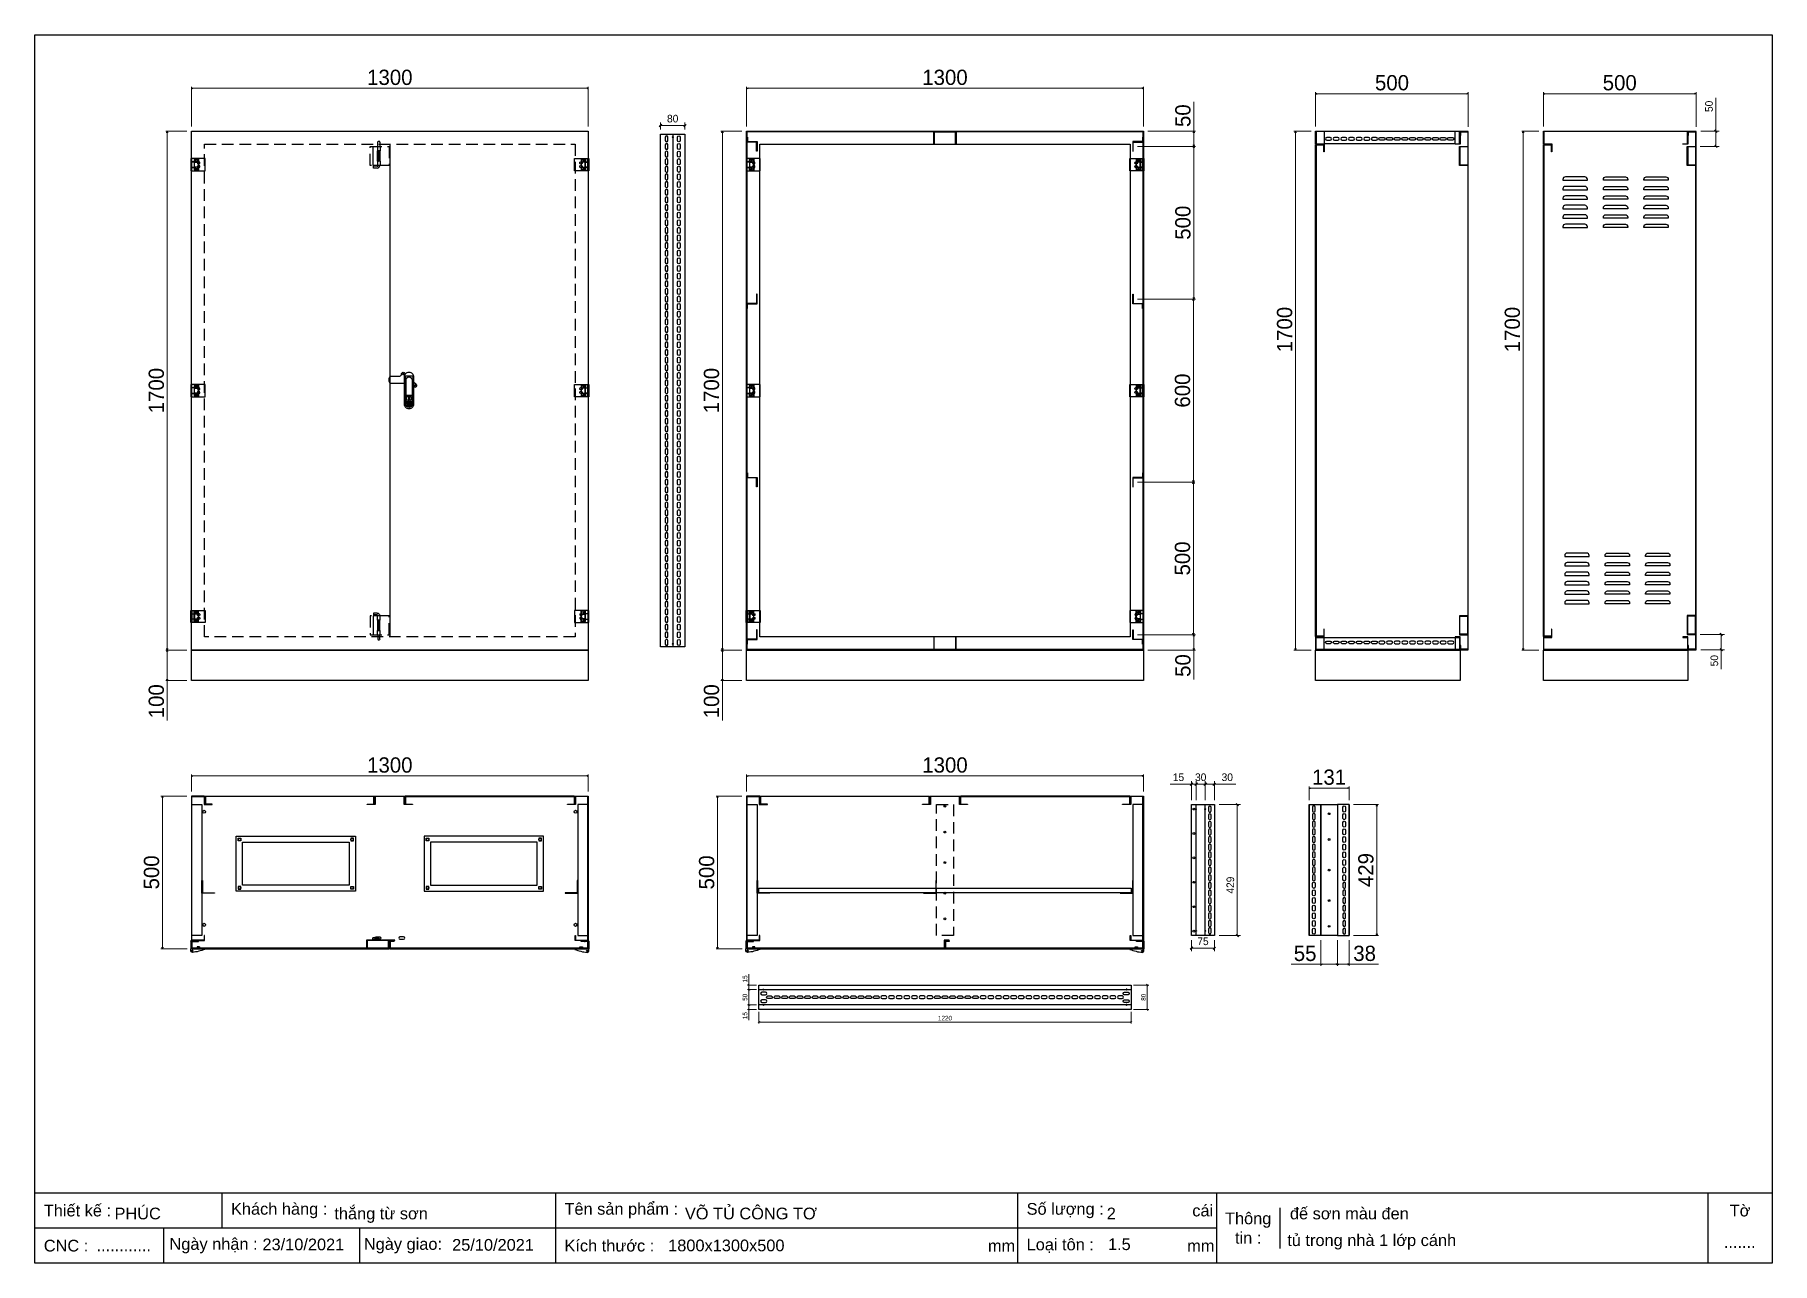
# Model space of a CAD drawing. Header units: millimetres. Extents: x 0 to 5692, y 0 to 4025.
import ezdxf

# ---------------------------------------------------------------- set-up
doc = ezdxf.new("R2010")
doc.units = ezdxf.units.MM
doc.linetypes.add('HIDDEN2', pattern=[4.7625, 3.175, -1.5875])
doc.linetypes.add('HIDDENX2', pattern=[19.05, 12.7, -6.35])
doc.layers.add('CNC', color=7, linetype='Continuous')
doc.layers.add('DIM', color=253, linetype='Continuous')
doc.styles.add('Arial', font='arial.ttf')
doc.dimstyles.new('CNC', dxfattribs={"dimtxt": 50, "dimasz": 5, "dimexe": 5, "dimexo": 15, "dimgap": 10, "dimtad": 1, "dimdec": 0, "dimtxsty": 'Standard', "dimblk": 'OPEN30', "dimcen": 10, "dimclrd": 5, "dimclre": 5, "dimclrt": 3, "dimazin": 3, "dimtfac": 1, "dimtdec": 0, "dimtmove": 0, "dimatfit": 3, "dimldrblk": 'ARCHTICK', "dimlwd": 9, "dimlwe": 9})
doc.dimstyles.new('Dim-15', dxfattribs={"dimtxt": 15, "dimasz": 5, "dimexe": 5, "dimexo": 8, "dimgap": 5, "dimtad": 1, "dimdec": 0, "dimtxsty": 'Standard', "dimblk": 'OBLIQUE', "dimcen": 10, "dimclrd": 5, "dimclre": 5, "dimclrt": 3, "dimazin": 3, "dimtfac": 1, "dimtdec": 0, "dimtmove": 0, "dimatfit": 3, "dimldrblk": 'OBLIQUE', "dimlwd": 9, "dimlwe": 9})
doc.dimstyles.new('Dim-25', dxfattribs={"dimtxt": 25, "dimasz": 8, "dimexe": 10, "dimexo": 15, "dimgap": 10, "dimtad": 1, "dimdec": 0, "dimtxsty": 'Standard', "dimblk": 'OBLIQUE', "dimcen": 10, "dimclrd": 5, "dimclre": 5, "dimclrt": 3, "dimazin": 3, "dimtfac": 1, "dimtdec": 0, "dimtmove": 0, "dimatfit": 3, "dimldrblk": 'OBLIQUE', "dimlwd": 9, "dimlwe": 9})

msp = doc.modelspace()

# ---------------------------------------------------------------- blocks, each defined once
blk = doc.blocks.new('*D1')
at = {"color": 0, "linetype": 'ByBlock', "lineweight": -2}
for p, q in [((416.9, 1525.7), (418.2, 1530.7)), ((418.2, 1530.7), (419.6, 1525.7)), ((418.2, 1530.7), (418.2, 1525.7)), ((418.2, 1030.3), (416.9, 1035.3)), ((419.6, 1035.3), (418.2, 1030.3)), ((418.2, 1030.3), (418.2, 1035.3))]:
    blk.add_line(p, q, dxfattribs=at)
at = {"layer": 'Defpoints', "color": 0, "ltscale": 0.5, "transparency": 16777216}
for p in [(513.3, 1530.7), (418.2, 1030.3), (514.3, 1030.3)]:
    blk.add_point(p, dxfattribs=at)
at = {"layer": 'DIM', "color": 5, "lineweight": 9, "ltscale": 0.5, "transparency": 16777216}
for p, q in [((498.3, 1530.7), (413.2, 1530.7)), ((418.2, 1525.7), (418.2, 1035.3)), ((499.3, 1030.3), (413.2, 1030.3))]:
    blk.add_line(p, q, dxfattribs=at)
at = {"layer": 'DIM', "color": 3, "ltscale": 0.5, "transparency": 16777216, "insert": (382.7, 1280.5), "char_height": 50, "attachment_point": 5, "rotation": 90}
blk.add_mtext('500', dxfattribs=at)
blk = doc.blocks.new('_ArchTick')
at = {"color": 0, "const_width": 0.15}
blk.add_lwpolyline([(-0.5, -0.5), (0.5, 0.5)], dxfattribs=at)
blk = doc.blocks.new('_Open30')
at = {"color": 0, "linetype": 'ByBlock', "lineweight": -2}
for p, q in [((-1, 0.3), (0, 0)), ((0, 0), (-1, -0.3)), ((0, 0), (-1, 0))]:
    blk.add_line(p, q, dxfattribs=at)
blk = doc.blocks.new('*D2')
at = {"color": 0, "linetype": 'ByBlock', "lineweight": -2}
for p, q in [((513.3, 1596.5), (518.3, 1597.9)), ((518.3, 1595.2), (513.3, 1596.5)), ((513.3, 1596.5), (518.3, 1596.5)), ((1808.3, 1597.9), (1813.3, 1596.5)), ((1813.3, 1596.5), (1808.3, 1595.2)), ((1813.3, 1596.5), (1808.3, 1596.5))]:
    blk.add_line(p, q, dxfattribs=at)
at = {"layer": 'Defpoints', "color": 0, "ltscale": 0.5, "transparency": 16777216}
for p in [(1813.3, 1596.5), (513.3, 1530.7), (1813.3, 1530.7)]:
    blk.add_point(p, dxfattribs=at)
at = {"layer": 'DIM', "color": 5, "lineweight": 9, "ltscale": 0.5, "transparency": 16777216}
for p, q in [((513.3, 1545.7), (513.3, 1601.5)), ((518.3, 1596.5), (1808.3, 1596.5)), ((1813.3, 1545.7), (1813.3, 1601.5))]:
    blk.add_line(p, q, dxfattribs=at)
at = {"layer": 'DIM', "color": 3, "ltscale": 0.5, "transparency": 16777216, "insert": (1163.3, 1632.1), "char_height": 50, "attachment_point": 5}
blk.add_mtext('1300', dxfattribs=at)
blk = doc.blocks.new('KHUNG CHUẨN')
at = {"color": 7}
for p, q in [((19889.2, -28535.2), (16919.2, -28535.2)), ((17239.2, -28535.2), (17239.2, -28595.2)), ((17809.2, -28535.2), (17809.2, -28655.2)), ((18599.2, -28535.2), (18599.2, -28655.2)), ((18939.2, -28535.2), (18939.2, -28655.2)), ((19779.2, -28535.2), (19779.2, -28655.2)), ((19047.6, -28560.2), (19047.6, -28630.2)), ((18939.2, -28595.2), (16919.2, -28595.2)), ((17139.2, -28595.2), (17139.2, -28655.2)), ((17474.2, -28595.2), (17474.2, -28655.2))]:
    blk.add_line(p, q, dxfattribs=at)
blk.add_lwpolyline([(16919.2, -26555.2), (19889.2, -26555.2), (19889.2, -28655.2), (16919.2, -28655.2)], close=True, dxfattribs=at)
at = {"color": 2, "char_height": 20, "style": 'Arial'}
for s, insert, width, attachment_point in [('  Thiết kế :', (16919.2, -28565.2), 917.634, 4), ('  Khách hàng :', (17239.2, -28565.2), 917.634, 4), ('  Tên sản phẩm :', (17809.2, -28565.2), 917.634, 4), ('  Số lượng :', (18599.2, -28565.2), 917.634, 4), ('cái', (18897.9, -28565.2), 63.517, 4), ('Thông\\Ptin :', (18993.4, -28595.2), 108.311, 5), ('Tờ', (19834.2, -28565.2), 110, 5), ('  CNC :', (16919.2, -28625.2), 917.634, 4), ('  Ngày nhận :', (17134, -28625.2), 556.651, 4), ('  Ngày giao:', (17466.3, -28625.2), 556.651, 4), ('  Kích thước :', (17809.2, -28625.2), 917.634, 4), ('mm', (18548.6, -28625.2), 73.831, 4), ('  Loại tôn :', (18599.2, -28625.2), 917.634, 4), ('mm', (18889.2, -28625.2), 917.634, 4)]:
    blk.add_mtext(s, dxfattribs=dict(at, insert=insert, width=width, attachment_point=attachment_point))
at = {"color": 3, "style": 'Arial'}
for tag, p in [('#01', (17055.6, -28580.1)), ('#02', (17431.4, -28580.1)), ('#03', (18030.6, -28580.1)), ('#08', (18751.7, -28580.1)), ('#10', (19064.8, -28580.1)), ('#04', (17024.8, -28634.6)), ('#05', (17308.5, -28633)), ('#06', (17632.7, -28633.7)), ('#07', (18002, -28634.7)), ('#09', (18753.8, -28632.6)), ('#11', (19060.3, -28625.7)), ('#12', (19806.5, -28628.9))]:
    blk.add_attdef(tag, p, '', height=20, dxfattribs=at)
blk = doc.blocks.new('HL044-1.3-B')
h = blk.add_hatch()
h.set_pattern_fill('ANSI31', color=1, scale=0.3, style=0)
h.set_pattern_definition([(45, (-80982.31925, -42991.2648), (-0.673519209, 0.673519209), [])])
h.paths.add_polyline_path([(-15.5, 27), (-15.5, 24), (-9.5, 24), (-9.5, 27)])
at = {"color": 1}
for p, q in [((0, 0), (-43, 0)), ((-43, 0), (-43, -2)), ((-25, 6.5), (-25, 0)), ((-25, 6.5), (-19, 5.9)), ((-25, 5.5), (-19, 4.9)), ((-25, 4.5), (-19, 3.9)), ((-25, 3.5), (-19, 2.9)), ((-25, 2.5), (-19, 1.9)), ((-25, 1.5), (-19, 0.9)), ((-25, 0.5), (-19.7, 0)), ((-22, 24), (-22, 27)), ((-22, 27), (1, 27)), ((-1, 24), (-22, 24)), ((-19, 6.5), (-19, 0)), ((-15.5, 24), (-15.5, 27)), ((-9.5, 24), (-9.5, 27)), ((0, 23), (0, 0)), ((0, 7.5), (3, 7.5)), ((0, 6), (3, 6)), ((3, 25), (3, 0)), ((3, -6.5), (3, 0))]:
    blk.add_line(p, q, dxfattribs=at)
blk.add_lwpolyline([(-26, 6.5), (-18, 6.5), (-18, 0), (-26, 0)], close=True, dxfattribs=at)
blk.add_circle((-2.3, -7), 2.55, dxfattribs=at)
for centre, radius, start, end in [((-1, 23), 1, 0, 90), ((1, 25), 2, 0, 90), ((15.4, 147.7), 160.7, 248.6705, 263.5901), ((-2.5, -6.5), 5.5, 270, 0)]:
    blk.add_arc(centre, radius, start, end, dxfattribs=at)
blk = doc.blocks.new('*D3')
at = {"color": 5, "lineweight": 9, "ltscale": 3, "transparency": 16777216}
for p, q in [((513.3, 3724.1), (513.3, 3854.5)), ((518.3, 3849.5), (1808.3, 3849.5)), ((1813.3, 3724.1), (1813.3, 3854.5))]:
    blk.add_line(p, q, dxfattribs=at)
at = {"color": 0, "linetype": 'ByBlock', "lineweight": -2}
for p, q in [((513.3, 3849.5), (518.3, 3850.9)), ((518.3, 3848.2), (513.3, 3849.5)), ((513.3, 3849.5), (518.3, 3849.5)), ((1808.3, 3850.9), (1813.3, 3849.5)), ((1813.3, 3849.5), (1808.3, 3848.2)), ((1813.3, 3849.5), (1808.3, 3849.5))]:
    blk.add_line(p, q, dxfattribs=at)
at = {"layer": 'Defpoints', "color": 0, "ltscale": 3, "transparency": 16777216}
for p in [(1813.3, 3849.5), (513.3, 3709.1), (1813.3, 3709.1)]:
    blk.add_point(p, dxfattribs=at)
at = {"color": 3, "ltscale": 3, "transparency": 16777216, "insert": (1163.3, 3885.1), "char_height": 50, "attachment_point": 5}
blk.add_mtext('1300', dxfattribs=at)
blk = doc.blocks.new('*D4')
at = {"color": 5, "lineweight": 9, "ltscale": 3, "transparency": 16777216}
for p, q in [((498.3, 3709.1), (429.1, 3709.1)), ((434.1, 3704.1), (434.1, 2014.1)), ((498.3, 2009.1), (429.1, 2009.1))]:
    blk.add_line(p, q, dxfattribs=at)
at = {"color": 0, "linetype": 'ByBlock', "lineweight": -2}
for p, q in [((432.7, 3704.1), (434.1, 3709.1)), ((434.1, 3709.1), (435.4, 3704.1)), ((434.1, 3709.1), (434.1, 3704.1)), ((434.1, 2009.1), (432.7, 2014.1)), ((435.4, 2014.1), (434.1, 2009.1)), ((434.1, 2009.1), (434.1, 2014.1))]:
    blk.add_line(p, q, dxfattribs=at)
at = {"layer": 'Defpoints', "color": 0, "ltscale": 3, "transparency": 16777216}
for p in [(513.3, 3709.1), (434.1, 2009.1), (513.3, 2009.1)]:
    blk.add_point(p, dxfattribs=at)
at = {"color": 3, "ltscale": 3, "transparency": 16777216, "insert": (398.5, 2859.1), "char_height": 50, "attachment_point": 5, "rotation": 90}
blk.add_mtext('1700', dxfattribs=at)
blk = doc.blocks.new('*D5')
at = {"color": 5, "lineweight": 9, "ltscale": 3, "transparency": 16777216}
for p, q in [((498.3, 2009.1), (429.1, 2009.1)), ((434.1, 2004.1), (434.1, 1914.1)), ((498.3, 1909.1), (429.1, 1909.1)), ((434.1, 1909.1), (434.1, 1778.5))]:
    blk.add_line(p, q, dxfattribs=at)
at = {"color": 0, "linetype": 'ByBlock', "lineweight": -2}
for p, q in [((432.7, 2004.1), (434.1, 2009.1)), ((434.1, 2009.1), (435.4, 2004.1)), ((434.1, 2009.1), (434.1, 2004.1)), ((434.1, 1909.1), (432.7, 1914.1)), ((435.4, 1914.1), (434.1, 1909.1)), ((434.1, 1909.1), (434.1, 1914.1))]:
    blk.add_line(p, q, dxfattribs=at)
at = {"layer": 'Defpoints', "color": 0, "ltscale": 3, "transparency": 16777216}
for p in [(513.3, 2009.1), (434.1, 1909.1), (513.3, 1909.1)]:
    blk.add_point(p, dxfattribs=at)
at = {"color": 3, "ltscale": 3, "transparency": 16777216, "insert": (398.5, 1841.3), "char_height": 50, "attachment_point": 5, "rotation": 90}
blk.add_mtext('100', dxfattribs=at)
blk = doc.blocks.new('HL044-1.3-C')
at = {"color": 1, "linetype": 'HIDDEN2', "ltscale": 0.5}
for p, q in [((-25, 40), (-25, 0)), ((-3, 0), (-3, 40))]:
    blk.add_line(p, q, dxfattribs=at)
at = {"color": 1}
for p, q in [((-12, 29), (0, 29)), ((-12, 11), (-12, 29)), ((0, 11), (-12, 11)), ((-11, 28.5), (0, 28.5)), ((-11, 28.5), (-11, 11.5)), ((0, 11.5), (-11, 11.5))]:
    blk.add_line(p, q, dxfattribs=at)
blk.add_lwpolyline([(-46, 40), (0, 40), (0, 0), (-46, 0)], close=True, dxfattribs=at)
at = {"color": 1, "linetype": 'HIDDEN2', "ltscale": 0.5}
for centre, radius in [((-25, 26), 4), ((-25, 14), 4), ((-15.5, 32.5), 3), ((-15.5, 7.5), 3)]:
    blk.add_circle(centre, radius, dxfattribs=at)
blk = doc.blocks.new('*D6')
at = {"color": 0, "linetype": 'ByBlock', "lineweight": -2}
for p, q in [((2235.7, 1525.7), (2237, 1530.7)), ((2237, 1530.7), (2238.4, 1525.7)), ((2237, 1530.7), (2237, 1525.7)), ((2237, 1030.3), (2235.7, 1035.3)), ((2238.4, 1035.3), (2237, 1030.3)), ((2237, 1030.3), (2237, 1035.3))]:
    blk.add_line(p, q, dxfattribs=at)
at = {"layer": 'Defpoints', "color": 0, "ltscale": 0.5, "transparency": 16777216}
for p in [(2332.1, 1530.7), (2237, 1030.3), (2333.1, 1030.3)]:
    blk.add_point(p, dxfattribs=at)
at = {"layer": 'DIM', "color": 5, "lineweight": 9, "ltscale": 0.5, "transparency": 16777216}
for p, q in [((2317.1, 1530.7), (2232, 1530.7)), ((2237, 1525.7), (2237, 1035.3)), ((2318.1, 1030.3), (2232, 1030.3))]:
    blk.add_line(p, q, dxfattribs=at)
at = {"layer": 'DIM', "color": 3, "ltscale": 0.5, "transparency": 16777216, "insert": (2201.5, 1280.5), "char_height": 50, "attachment_point": 5, "rotation": 90}
blk.add_mtext('500', dxfattribs=at)
blk = doc.blocks.new('*D7')
at = {"color": 0, "linetype": 'ByBlock', "lineweight": -2}
for p, q in [((2332.1, 1596.5), (2337.1, 1597.9)), ((2337.1, 1595.2), (2332.1, 1596.5)), ((2332.1, 1596.5), (2337.1, 1596.5)), ((3627.1, 1597.9), (3632.1, 1596.5)), ((3632.1, 1596.5), (3627.1, 1595.2)), ((3632.1, 1596.5), (3627.1, 1596.5))]:
    blk.add_line(p, q, dxfattribs=at)
at = {"layer": 'Defpoints', "color": 0, "ltscale": 0.5, "transparency": 16777216}
for p in [(3632.1, 1596.5), (2332.1, 1530.7), (3632.1, 1530.7)]:
    blk.add_point(p, dxfattribs=at)
at = {"layer": 'DIM', "color": 5, "lineweight": 9, "ltscale": 0.5, "transparency": 16777216}
for p, q in [((2332.1, 1545.7), (2332.1, 1601.5)), ((2337.1, 1596.5), (3627.1, 1596.5)), ((3632.1, 1545.7), (3632.1, 1601.5))]:
    blk.add_line(p, q, dxfattribs=at)
at = {"layer": 'DIM', "color": 3, "ltscale": 0.5, "transparency": 16777216, "insert": (2982.1, 1632.1), "char_height": 50, "attachment_point": 5}
blk.add_mtext('1300', dxfattribs=at)
blk = doc.blocks.new('*D8')
at = {"color": 5, "lineweight": 9, "ltscale": 3, "transparency": 16777216}
for p, q in [((2332.1, 3724.1), (2332.1, 3854.5)), ((2337.1, 3849.5), (3627.1, 3849.5)), ((3632.1, 3724.1), (3632.1, 3854.5))]:
    blk.add_line(p, q, dxfattribs=at)
at = {"color": 0, "linetype": 'ByBlock', "lineweight": -2}
for p, q in [((2332.1, 3849.5), (2337.1, 3850.9)), ((2337.1, 3848.2), (2332.1, 3849.5)), ((2332.1, 3849.5), (2337.1, 3849.5)), ((3627.1, 3850.9), (3632.1, 3849.5)), ((3632.1, 3849.5), (3627.1, 3848.2)), ((3632.1, 3849.5), (3627.1, 3849.5))]:
    blk.add_line(p, q, dxfattribs=at)
at = {"layer": 'Defpoints', "color": 0, "ltscale": 3, "transparency": 16777216}
for p in [(3632.1, 3849.5), (2332.1, 3709.1), (3632.1, 3709.1)]:
    blk.add_point(p, dxfattribs=at)
at = {"color": 3, "ltscale": 3, "transparency": 16777216, "insert": (2982.1, 3885.1), "char_height": 50, "attachment_point": 5}
blk.add_mtext('1300', dxfattribs=at)
blk = doc.blocks.new('*D9')
at = {"color": 5, "lineweight": 9, "ltscale": 3, "transparency": 16777216}
for p, q in [((2317.1, 3709.1), (2247.9, 3709.1)), ((2252.9, 3704.1), (2252.9, 2014.1)), ((2317.1, 2009.1), (2247.9, 2009.1))]:
    blk.add_line(p, q, dxfattribs=at)
at = {"color": 0, "linetype": 'ByBlock', "lineweight": -2}
for p, q in [((2251.5, 3704.1), (2252.9, 3709.1)), ((2252.9, 3709.1), (2254.2, 3704.1)), ((2252.9, 3709.1), (2252.9, 3704.1)), ((2252.9, 2009.1), (2251.5, 2014.1)), ((2254.2, 2014.1), (2252.9, 2009.1)), ((2252.9, 2009.1), (2252.9, 2014.1))]:
    blk.add_line(p, q, dxfattribs=at)
at = {"layer": 'Defpoints', "color": 0, "ltscale": 3, "transparency": 16777216}
for p in [(2332.1, 3709.1), (2252.9, 2009.1), (2332.1, 2009.1)]:
    blk.add_point(p, dxfattribs=at)
at = {"color": 3, "ltscale": 3, "transparency": 16777216, "insert": (2217.3, 2859.1), "char_height": 50, "attachment_point": 5, "rotation": 90}
blk.add_mtext('1700', dxfattribs=at)
blk = doc.blocks.new('*D10')
at = {"color": 5, "lineweight": 9, "ltscale": 3, "transparency": 16777216}
for p, q in [((2317.1, 2009.1), (2247.9, 2009.1)), ((2252.9, 2004.1), (2252.9, 1914.1)), ((2317.1, 1909.1), (2247.9, 1909.1)), ((2252.9, 1909.1), (2252.9, 1778.5))]:
    blk.add_line(p, q, dxfattribs=at)
at = {"color": 0, "linetype": 'ByBlock', "lineweight": -2}
for p, q in [((2251.5, 2004.1), (2252.9, 2009.1)), ((2252.9, 2009.1), (2254.2, 2004.1)), ((2252.9, 2009.1), (2252.9, 2004.1)), ((2252.9, 1909.1), (2251.5, 1914.1)), ((2254.2, 1914.1), (2252.9, 1909.1)), ((2252.9, 1909.1), (2252.9, 1914.1))]:
    blk.add_line(p, q, dxfattribs=at)
at = {"layer": 'Defpoints', "color": 0, "ltscale": 3, "transparency": 16777216}
for p in [(2332.1, 2009.1), (2252.9, 1909.1), (2332.1, 1909.1)]:
    blk.add_point(p, dxfattribs=at)
at = {"color": 3, "ltscale": 3, "transparency": 16777216, "insert": (2217.3, 1841.3), "char_height": 50, "attachment_point": 5, "rotation": 90}
blk.add_mtext('100', dxfattribs=at)
blk = doc.blocks.new('*D11')
at = {"color": 5, "lineweight": 9, "ltscale": 3, "transparency": 16777216}
for p, q in [((3797.5, 3709.1), (3797.5, 3805.5)), ((3647.1, 3709.1), (3802.5, 3709.1)), ((3797.5, 3664.1), (3797.5, 3704.1)), ((3612.6, 3659.1), (3802.5, 3659.1))]:
    blk.add_line(p, q, dxfattribs=at)
at = {"color": 0, "linetype": 'ByBlock', "lineweight": -2}
for p, q in [((3796.1, 3704.1), (3797.5, 3709.1)), ((3797.5, 3709.1), (3798.8, 3704.1)), ((3797.5, 3709.1), (3797.5, 3704.1)), ((3797.5, 3659.1), (3796.1, 3664.1)), ((3798.8, 3664.1), (3797.5, 3659.1)), ((3797.5, 3659.1), (3797.5, 3664.1))]:
    blk.add_line(p, q, dxfattribs=at)
at = {"layer": 'Defpoints', "color": 0, "ltscale": 3, "transparency": 16777216}
for p in [(3632.1, 3709.1), (3797.5, 3709.1), (3597.6, 3659.1)]:
    blk.add_point(p, dxfattribs=at)
at = {"color": 3, "ltscale": 3, "transparency": 16777216, "insert": (3761.9, 3759.8), "char_height": 50, "attachment_point": 5, "rotation": 90}
blk.add_mtext('50', dxfattribs=at)
blk = doc.blocks.new('*D12')
at = {"color": 5, "lineweight": 9, "ltscale": 3, "transparency": 16777216}
for p, q in [((3614.1, 3659.1), (3802.5, 3659.1)), ((3797.5, 3654.1), (3797.5, 3164.1)), ((3612.6, 3159.1), (3802.5, 3159.1))]:
    blk.add_line(p, q, dxfattribs=at)
at = {"color": 0, "linetype": 'ByBlock', "lineweight": -2}
for p, q in [((3796.1, 3654.1), (3797.5, 3659.1)), ((3797.5, 3659.1), (3798.8, 3654.1)), ((3797.5, 3659.1), (3797.5, 3654.1)), ((3797.5, 3159.1), (3796.1, 3164.1)), ((3798.8, 3164.1), (3797.5, 3159.1)), ((3797.5, 3159.1), (3797.5, 3164.1))]:
    blk.add_line(p, q, dxfattribs=at)
at = {"layer": 'Defpoints', "color": 0, "ltscale": 3, "transparency": 16777216}
for p in [(3599.1, 3659.1), (3597.6, 3159.1), (3797.5, 3159.1)]:
    blk.add_point(p, dxfattribs=at)
at = {"color": 3, "ltscale": 3, "transparency": 16777216, "insert": (3761.9, 3409.1), "char_height": 50, "attachment_point": 5, "rotation": 90}
blk.add_mtext('500', dxfattribs=at)
blk = doc.blocks.new('*D13')
at = {"color": 5, "lineweight": 9, "ltscale": 3, "transparency": 16777216}
for p, q in [((3612.6, 3159.1), (3801, 3159.1)), ((3796, 3154.1), (3796, 2564.1)), ((3612.6, 2559.1), (3801, 2559.1))]:
    blk.add_line(p, q, dxfattribs=at)
at = {"color": 0, "linetype": 'ByBlock', "lineweight": -2}
for p, q in [((3794.6, 3154.1), (3796, 3159.1)), ((3796, 3159.1), (3797.3, 3154.1)), ((3796, 3159.1), (3796, 3154.1)), ((3796, 2559.1), (3794.6, 2564.1)), ((3797.3, 2564.1), (3796, 2559.1)), ((3796, 2559.1), (3796, 2564.1))]:
    blk.add_line(p, q, dxfattribs=at)
at = {"layer": 'Defpoints', "color": 0, "ltscale": 3, "transparency": 16777216}
for p in [(3597.6, 3159.1), (3597.6, 2559.1), (3796, 2559.1)]:
    blk.add_point(p, dxfattribs=at)
at = {"color": 3, "ltscale": 3, "transparency": 16777216, "insert": (3760.4, 2859.1), "char_height": 50, "attachment_point": 5, "rotation": 90}
blk.add_mtext('600', dxfattribs=at)
blk = doc.blocks.new('*D14')
at = {"color": 5, "lineweight": 9, "ltscale": 3, "transparency": 16777216}
for p, q in [((3612.6, 2559.1), (3801, 2559.1)), ((3796, 2554.1), (3796, 2064.1)), ((3612.6, 2059.1), (3801, 2059.1))]:
    blk.add_line(p, q, dxfattribs=at)
at = {"color": 0, "linetype": 'ByBlock', "lineweight": -2}
for p, q in [((3794.6, 2554.1), (3796, 2559.1)), ((3796, 2559.1), (3797.3, 2554.1)), ((3796, 2559.1), (3796, 2554.1)), ((3796, 2059.1), (3794.6, 2064.1)), ((3797.3, 2064.1), (3796, 2059.1)), ((3796, 2059.1), (3796, 2064.1))]:
    blk.add_line(p, q, dxfattribs=at)
at = {"layer": 'Defpoints', "color": 0, "ltscale": 3, "transparency": 16777216}
for p in [(3597.6, 2559.1), (3597.6, 2059.1), (3796, 2059.1)]:
    blk.add_point(p, dxfattribs=at)
at = {"color": 3, "ltscale": 3, "transparency": 16777216, "insert": (3760.4, 2309.1), "char_height": 50, "attachment_point": 5, "rotation": 90}
blk.add_mtext('500', dxfattribs=at)
blk = doc.blocks.new('*D15')
at = {"color": 5, "lineweight": 9, "ltscale": 3, "transparency": 16777216}
for p, q in [((3614.1, 2059.1), (3802.5, 2059.1)), ((3797.5, 2054.1), (3797.5, 2014.1)), ((3647.1, 2009.1), (3802.5, 2009.1)), ((3797.5, 2009.1), (3797.5, 1912.6))]:
    blk.add_line(p, q, dxfattribs=at)
at = {"color": 0, "linetype": 'ByBlock', "lineweight": -2}
for p, q in [((3796.1, 2054.1), (3797.5, 2059.1)), ((3797.5, 2059.1), (3798.8, 2054.1)), ((3797.5, 2059.1), (3797.5, 2054.1)), ((3797.5, 2009.1), (3796.1, 2014.1)), ((3798.8, 2014.1), (3797.5, 2009.1)), ((3797.5, 2009.1), (3797.5, 2014.1))]:
    blk.add_line(p, q, dxfattribs=at)
at = {"layer": 'Defpoints', "color": 0, "ltscale": 3, "transparency": 16777216}
for p in [(3599.1, 2059.1), (3632.1, 2009.1), (3797.5, 2009.1)]:
    blk.add_point(p, dxfattribs=at)
at = {"color": 3, "ltscale": 3, "transparency": 16777216, "insert": (3761.9, 1958.3), "char_height": 50, "attachment_point": 5, "rotation": 90}
blk.add_mtext('50', dxfattribs=at)
blk = doc.blocks.new('AB301-2-1')
at = {"linetype": 'Continuous'}
h = blk.add_hatch(dxfattribs=at)
h.set_pattern_fill('ACAD_ISO09W100', color=1, scale=0.2)
h.set_pattern_definition([(0, (-368.0181, 398.3814), (0, 1), [4.8, -0.6, 1.2, -0.6, 1.2, -0.6])])
h.paths.add_polyline_path([(-4.1, -88.5, 0.118404), (0, -89.5, 0.118404), (4.1, -88.5), (7, -72), (-7, -72)])
at = {"color": 1, "linetype": 'Continuous'}
for p, q in [((-10, -50.5), (10, -50.5)), ((-7, -72), (7, -72)), ((-7, -72), (-4.1, -88.5)), ((7, -72), (4.1, -88.5))]:
    blk.add_line(p, q, dxfattribs=at)
for points in [[(-15, -12.5), (-57.5, -12.5, -0.414214), (-65, -5), (-65, 5, -0.414214), (-57.5, 12.5), (-30.7, 12.5, 0.414214), (-24.7, 18.5), (-24.7, 18.7)], [(-24.7, 18.7, -0.198912), (-23, 23), (-23, 23, -0.414214), (-14.5, 23), (-11.3, 19.8)], [(15, -6.5), (23, -14.5, -0.414214), (23, -23), (23, -23, -0.381561), (15, -23.4, -0.381561)]]:
    blk.add_lwpolyline(points, format="xyb", dxfattribs=at)
for points in [[(0, 25), (0, 25, -0.414214), (15, 10), (15, -80.5, -0.414214), (0, -95.5), (0, -95.5, -0.414214), (-15, -80.5), (-15, 10, -0.414214)], [(0, 10, -0.414214), (10, 0), (10, -80.5, -0.414214), (0, -90.5, -0.414214), (-10, -80.5), (-10, 0, -0.414214)], [(9, -72.5), (9, -80.5, -0.414214), (0, -89.5, -0.414214), (-9, -80.5), (-9, -72.5, -0.414214), (-7, -70.5), (7, -70.5, -0.414214)]]:
    blk.add_lwpolyline(points, format="xyb", close=True, dxfattribs=at)
at = {"color": 2, "linetype": 'Continuous'}
blk.add_lwpolyline([(-12, 13.3), (12, 13.3), (12, -83.7), (-12, -83.7)], close=True, dxfattribs=at)
at = {"color": 1, "linetype": 'Continuous'}
blk.add_lwpolyline([(-1, -55.5), (1, -55.5), (1, -65.5), (-1, -65.5)], close=True, dxfattribs=at)
for centre, radius in [((-18.7, 18.7), 2.5), ((0, -60.5), 8), ((18.7, -18.7), 2.5)]:
    blk.add_circle(centre, radius, dxfattribs=at)
blk = doc.blocks.new('HL035-1-2')
at = {"color": 1}
for p, q in [((-4.5, 79), (18.5, 79)), ((-4.5, 65), (-4.5, 79)), ((-4.5, 65), (4.5, 65)), ((1.3, 65), (-4, 64)), ((4, 64), (-4, 62.5)), ((-4, 64), (-3, 64)), ((4, 62.5), (-4, 61)), ((-4, 62.5), (-3, 62.5)), ((4, 61), (-4, 59.5)), ((-4, 61), (-3, 61)), ((4, 59.5), (-4, 58)), ((-4, 59.5), (-3, 59.5)), ((4, 58), (-4, 56.5)), ((-4, 58), (-3, 58)), ((-3, 79), (-3, 80)), ((-3, 79), (-3, 79)), ((3, 79), (3, 80)), ((3, 64), (4, 64)), ((3, 62.5), (4, 62.5)), ((3, 61), (4, 61)), ((3, 59.5), (4, 59.5)), ((3, 58), (4, 58)), ((4.5, 65), (4.5, 79)), ((4.5, 65), (4.5, 31)), ((5, 88), (17, 88)), ((5, 82), (17, 82)), ((17, 88), (17, 82)), ((18.5, 79), (18.5, 17)), ((-4.5, 17), (-4.5, 31)), ((-4.5, 31), (4.5, 31)), ((18.5, 17), (-4.5, 17)), ((4, 56.5), (-4, 55)), ((-4, 56.5), (-3, 56.5)), ((4, 55), (-4, 53.5)), ((-4, 55), (-3, 55)), ((4, 53.5), (-4, 52)), ((-4, 53.5), (-3, 53.5)), ((4, 52), (-4, 50.5)), ((-4, 52), (-3, 52)), ((4, 50.5), (-4, 49)), ((-4, 50.5), (-3, 50.5)), ((4, 49), (-4, 47.5)), ((-4, 49), (-3, 49)), ((4, 47.5), (-4, 46)), ((-4, 47.5), (-3, 47.5)), ((4, 46), (-4, 44.5)), ((-4, 46), (-3, 46)), ((4, 44.5), (-4, 43)), ((-4, 44.5), (-3, 44.5)), ((4, 43), (-4, 41.5)), ((-4, 43), (-3, 43)), ((4, 41.5), (-4, 40)), ((-4, 41.5), (-3, 41.5)), ((4, 40), (-4, 38.5)), ((-4, 40), (-3, 40)), ((4, 38.5), (-4, 37)), ((-4, 38.5), (-3, 38.5)), ((4, 37), (-4, 35.5)), ((-4, 37), (-3, 37)), ((4, 35.5), (-4, 34)), ((-4, 35.5), (-3, 35.5)), ((4, 34), (-4, 32.5)), ((-4, 34), (-3, 34)), ((-3, 3), (-2, 0)), ((3, 3), (2, 0)), ((3, 56.5), (4, 56.5)), ((3, 55), (4, 55)), ((3, 53.5), (4, 53.5)), ((3, 52), (4, 52)), ((3, 50.5), (4, 50.5)), ((3, 49), (4, 49)), ((3, 47.5), (4, 47.5)), ((3, 46), (4, 46)), ((3, 44.5), (4, 44.5)), ((3, 43), (4, 43)), ((3, 41.5), (4, 41.5)), ((3, 40), (4, 40)), ((3, 38.5), (4, 38.5)), ((3, 37), (4, 37)), ((3, 35.5), (4, 35.5)), ((3, 34), (4, 34)), ((4.5, 17), (4.5, 31))]:
    blk.add_line(p, q, dxfattribs=at)
for points in [[(-3, 32.5), (-3, 65)], [(3, 65), (3, 32.5)], [(-3, 3), (-3, 17)], [(2, 0), (-2, 0)], [(3, 17), (3, 3)]]:
    blk.add_lwpolyline(points, dxfattribs=at)
blk.add_lwpolyline([(-4, 32.5), (4, 32.5), (4, 31), (-4, 31)], close=True, dxfattribs=at)
for radius in [8, 2]:
    blk.add_arc((5, 80), radius, 90, 180, dxfattribs=at)
blk = doc.blocks.new('HL035-1-4')
at = {"color": 1}
for p, q in [((0, 4.5), (18.5, 4.5)), ((0, 3), (17, 3)), ((18.5, 3), (0.2, 3)), ((4.4, 1), (2.9, 0.7)), ((17, 3), (17, -3)), ((18.5, 3), (18.5, 4.5)), ((0, -3), (17, -3))]:
    blk.add_line(p, q, dxfattribs=at)
for radius, start, end in [(4.5, 90, 221.8103), (4.5, 221.8103, 13.4301), (3, 90, 270), (3, 87.0927, 90), (3, 270, 13.4301)]:
    blk.add_arc((0, 0), radius, start, end, dxfattribs=at)
blk = doc.blocks.new('*D16')
at = {"color": 0, "linetype": 'ByBlock', "lineweight": -2}
for p, q in [((4129.2, 3704.1), (4130.5, 3709.1)), ((4130.5, 3709.1), (4131.9, 3704.1)), ((4130.5, 3709.1), (4130.5, 3704.1)), ((4130.5, 2009.1), (4129.2, 2014.1)), ((4131.9, 2014.1), (4130.5, 2009.1)), ((4130.5, 2009.1), (4130.5, 2014.1))]:
    blk.add_line(p, q, dxfattribs=at)
at = {"layer": 'Defpoints', "color": 0, "ltscale": 0.5, "transparency": 16777216}
for p in [(4130.5, 3709.1), (4196.4, 3709.1), (4196.4, 2009.1)]:
    blk.add_point(p, dxfattribs=at)
at = {"layer": 'DIM', "color": 5, "lineweight": 9, "ltscale": 0.5, "transparency": 16777216}
for p, q in [((4181.4, 3709.1), (4125.5, 3709.1)), ((4130.5, 2014.1), (4130.5, 3704.1)), ((4181.4, 2009.1), (4125.5, 2009.1))]:
    blk.add_line(p, q, dxfattribs=at)
at = {"layer": 'DIM', "color": 3, "ltscale": 0.5, "transparency": 16777216, "insert": (4095, 3059.1), "char_height": 50, "attachment_point": 5, "rotation": 90}
blk.add_mtext('1700', dxfattribs=at)
blk = doc.blocks.new('*D17')
at = {"color": 5, "lineweight": 9, "ltscale": 3, "transparency": 16777216}
for p, q in [((4196.4, 3724.1), (4196.4, 3836.9)), ((4201.4, 3831.9), (4691.7, 3831.9)), ((4696.7, 3723.1), (4696.7, 3836.9))]:
    blk.add_line(p, q, dxfattribs=at)
at = {"color": 0, "linetype": 'ByBlock', "lineweight": -2}
for p, q in [((4196.4, 3831.9), (4201.4, 3833.3)), ((4201.4, 3830.6), (4196.4, 3831.9)), ((4196.4, 3831.9), (4201.4, 3831.9)), ((4691.7, 3833.3), (4696.7, 3831.9)), ((4696.7, 3831.9), (4691.7, 3830.6)), ((4696.7, 3831.9), (4691.7, 3831.9))]:
    blk.add_line(p, q, dxfattribs=at)
at = {"layer": 'Defpoints', "color": 0, "ltscale": 3, "transparency": 16777216}
for p in [(4696.7, 3831.9), (4196.4, 3709.1), (4696.7, 3708.1)]:
    blk.add_point(p, dxfattribs=at)
at = {"color": 3, "ltscale": 3, "transparency": 16777216, "insert": (4446.6, 3867.5), "char_height": 50, "attachment_point": 5}
blk.add_mtext('500', dxfattribs=at)
blk = doc.blocks.new('*D18')
at = {"color": 0, "linetype": 'ByBlock', "lineweight": -2}
for p, q in [((2054, 3731.2), (2046, 3723.2)), ((2126, 3723.2), (2134, 3731.2))]:
    blk.add_line(p, q, dxfattribs=at)
at = {"layer": 'Defpoints', "color": 0, "ltscale": 3, "transparency": 16777216}
for p in [(2130, 3727.2), (2050, 3699.1), (2130, 3699.1)]:
    blk.add_point(p, dxfattribs=at)
at = {"layer": 'DIM', "color": 5, "lineweight": 9, "ltscale": 3, "transparency": 16777216}
for p, q in [((2050, 3714.1), (2050, 3737.2)), ((2050, 3727.2), (2130, 3727.2)), ((2130, 3714.1), (2130, 3737.2))]:
    blk.add_line(p, q, dxfattribs=at)
at = {"layer": 'DIM', "color": 3, "ltscale": 3, "transparency": 16777216, "insert": (2090, 3750), "char_height": 25, "attachment_point": 5}
blk.add_mtext('80', dxfattribs=at)
blk = doc.blocks.new('_Oblique')
at = {"color": 0, "linetype": 'ByBlock', "lineweight": -2}
blk.add_line((-0.5, -0.5), (0.5, 0.5), dxfattribs=at)
blk = doc.blocks.new('*D19')
at = {"color": 0, "linetype": 'ByBlock', "lineweight": -2}
for p, q in [((3943.9, 1498.7), (3935.9, 1506.7)), ((3935.9, 1077.8), (3943.9, 1069.8))]:
    blk.add_line(p, q, dxfattribs=at)
at = {"layer": 'Defpoints', "color": 0, "transparency": 16777216}
for p in [(3864.9, 1502.7), (3864.9, 1073.8), (3939.9, 1073.8)]:
    blk.add_point(p, dxfattribs=at)
at = {"layer": 'DIM', "color": 5, "lineweight": 9, "transparency": 16777216}
for p, q in [((3879.9, 1502.7), (3949.9, 1502.7)), ((3939.9, 1502.7), (3939.9, 1073.8)), ((3879.9, 1073.8), (3949.9, 1073.8))]:
    blk.add_line(p, q, dxfattribs=at)
at = {"layer": 'DIM', "color": 3, "transparency": 16777216, "insert": (3917.1, 1238.8), "char_height": 25, "attachment_point": 5, "rotation": 90}
blk.add_mtext('429', dxfattribs=at)
blk = doc.blocks.new('*D20')
at = {"color": 0, "linetype": 'ByBlock', "lineweight": -2}
for p, q in [((3793.9, 1036), (3785.9, 1028)), ((3860.9, 1028), (3868.9, 1036))]:
    blk.add_line(p, q, dxfattribs=at)
at = {"layer": 'Defpoints', "color": 0, "transparency": 16777216}
for p in [(3789.9, 1073.8), (3864.9, 1073.8), (3864.9, 1032)]:
    blk.add_point(p, dxfattribs=at)
at = {"layer": 'DIM', "color": 5, "lineweight": 9, "transparency": 16777216}
for p, q in [((3789.9, 1058.8), (3789.9, 1022)), ((3789.9, 1032), (3864.9, 1032)), ((3864.9, 1058.8), (3864.9, 1022))]:
    blk.add_line(p, q, dxfattribs=at)
at = {"layer": 'DIM', "color": 3, "transparency": 16777216, "insert": (3827.4, 1054.7), "char_height": 25, "attachment_point": 5}
blk.add_mtext('75', dxfattribs=at)
blk = doc.blocks.new('*D21')
at = {"color": 0, "linetype": 'ByBlock', "lineweight": -2}
for p, q in [((3808.9, 1573.5), (3800.9, 1565.5)), ((3830.9, 1565.5), (3838.9, 1573.5))]:
    blk.add_line(p, q, dxfattribs=at)
at = {"layer": 'Defpoints', "color": 0, "transparency": 16777216}
for p in [(3834.9, 1569.5), (3804.9, 1502.7), (3834.9, 1502.7)]:
    blk.add_point(p, dxfattribs=at)
at = {"layer": 'DIM', "color": 5, "lineweight": 9, "transparency": 16777216}
for p, q in [((3804.9, 1517.7), (3804.9, 1579.5)), ((3804.9, 1569.5), (3834.9, 1569.5)), ((3834.9, 1517.7), (3834.9, 1579.5))]:
    blk.add_line(p, q, dxfattribs=at)
at = {"layer": 'DIM', "color": 3, "transparency": 16777216, "insert": (3819.9, 1592.2), "char_height": 25, "attachment_point": 5}
blk.add_mtext('30', dxfattribs=at)
blk = doc.blocks.new('*D22')
at = {"color": 0, "linetype": 'ByBlock', "lineweight": -2}
for p, q in [((3838.9, 1573.5), (3830.9, 1565.5)), ((3860.9, 1565.5), (3868.9, 1573.5))]:
    blk.add_line(p, q, dxfattribs=at)
at = {"layer": 'Defpoints', "color": 0, "transparency": 16777216}
for p in [(3864.9, 1569.5), (3834.9, 1502.7), (3864.9, 1502.7)]:
    blk.add_point(p, dxfattribs=at)
at = {"layer": 'DIM', "color": 5, "lineweight": 9, "transparency": 16777216}
for p, q in [((3834.9, 1517.7), (3834.9, 1579.5)), ((3834.9, 1569.5), (3864.9, 1569.5)), ((3864.9, 1517.7), (3864.9, 1579.5)), ((3864.9, 1569.5), (3934.9, 1569.5))]:
    blk.add_line(p, q, dxfattribs=at)
at = {"layer": 'DIM', "color": 3, "transparency": 16777216, "insert": (3907, 1592.2), "char_height": 25, "attachment_point": 5}
blk.add_mtext('30', dxfattribs=at)
blk = doc.blocks.new('*D23')
at = {"color": 0, "linetype": 'ByBlock', "lineweight": -2}
for p, q in [((3785.9, 1565.5), (3793.9, 1573.5)), ((3808.9, 1573.5), (3800.9, 1565.5))]:
    blk.add_line(p, q, dxfattribs=at)
at = {"layer": 'Defpoints', "color": 0, "transparency": 16777216}
for p in [(3789.9, 1569.5), (3789.9, 1502.7), (3804.9, 1502.7)]:
    blk.add_point(p, dxfattribs=at)
at = {"layer": 'DIM', "color": 5, "lineweight": 9, "transparency": 16777216}
for p, q in [((3789.9, 1569.5), (3720.3, 1569.5)), ((3789.9, 1517.7), (3789.9, 1579.5)), ((3804.9, 1569.5), (3789.9, 1569.5)), ((3804.9, 1517.7), (3804.9, 1579.5)), ((3804.9, 1569.5), (3812.9, 1569.5))]:
    blk.add_line(p, q, dxfattribs=at)
at = {"layer": 'DIM', "color": 3, "transparency": 16777216, "insert": (3747.1, 1592.2), "char_height": 25, "attachment_point": 5}
blk.add_mtext('15', dxfattribs=at)
blk = doc.blocks.new('ovan8.5x20')
at = {"layer": 'CNC', "color": 2, "lineweight": -3}
for p, q in [((5.7, 4.2), (-5.8, 4.2)), ((-5.8, -4.2), (5.7, -4.2))]:
    blk.add_line(p, q, dxfattribs=at)
for centre, start, end in [((-5.8, 0), 90, 270), ((5.7, 0), 270, 90)]:
    blk.add_arc(centre, 4.25, start, end, dxfattribs=at)
blk = doc.blocks.new('f3daunguoc')
at = {"layer": 'CNC', "color": 2, "lineweight": -3}
blk.add_circle((0, 0), 1.5, dxfattribs=at)
blk = doc.blocks.new('f2dauxuoi')
at = {"layer": 'CNC', "color": 2, "lineweight": -3}
blk.add_circle((0, 0), 1, dxfattribs=at)
blk = doc.blocks.new('*D24')
at = {"color": 5, "lineweight": 9, "ltscale": 3, "transparency": 16777216}
for p, q in [((4321, 1502.7), (4401.9, 1502.7)), ((4396.9, 1497.7), (4396.9, 1078.8)), ((4321, 1073.8), (4401.9, 1073.8))]:
    blk.add_line(p, q, dxfattribs=at)
at = {"color": 0, "linetype": 'ByBlock', "lineweight": -2}
for p, q in [((4395.5, 1497.7), (4396.9, 1502.7)), ((4396.9, 1502.7), (4398.2, 1497.7)), ((4396.9, 1502.7), (4396.9, 1497.7)), ((4396.9, 1073.8), (4395.5, 1078.8)), ((4398.2, 1078.8), (4396.9, 1073.8)), ((4396.9, 1073.8), (4396.9, 1078.8))]:
    blk.add_line(p, q, dxfattribs=at)
at = {"layer": 'Defpoints', "color": 0, "ltscale": 3, "transparency": 16777216}
for p in [(4306, 1502.7), (4306, 1073.8), (4396.9, 1073.8)]:
    blk.add_point(p, dxfattribs=at)
at = {"color": 3, "ltscale": 3, "transparency": 16777216, "insert": (4361.3, 1288.2), "char_height": 50, "attachment_point": 5, "rotation": 90}
blk.add_mtext('429', dxfattribs=at)
blk = doc.blocks.new('*D25')
at = {"color": 5, "lineweight": 9, "ltscale": 3, "transparency": 16777216}
for p, q in [((4268, 1058.8), (4268, 974.5)), ((4306, 1058.8), (4306, 974.5)), ((4273, 979.5), (4301, 979.5)), ((4306, 979.5), (4402.7, 979.5))]:
    blk.add_line(p, q, dxfattribs=at)
at = {"color": 0, "linetype": 'ByBlock', "lineweight": -2}
for p, q in [((4268, 979.5), (4273, 980.8)), ((4273, 978.1), (4268, 979.5)), ((4268, 979.5), (4273, 979.5)), ((4301, 980.8), (4306, 979.5)), ((4306, 979.5), (4301, 978.1)), ((4306, 979.5), (4301, 979.5))]:
    blk.add_line(p, q, dxfattribs=at)
at = {"layer": 'Defpoints', "color": 0, "ltscale": 3, "transparency": 16777216}
for p in [(4268, 1073.8), (4306, 1073.8), (4306, 979.5)]:
    blk.add_point(p, dxfattribs=at)
at = {"color": 3, "ltscale": 3, "transparency": 16777216, "insert": (4356.9, 1015), "char_height": 50, "attachment_point": 5}
blk.add_mtext('38', dxfattribs=at)
blk = doc.blocks.new('*D26')
at = {"color": 5, "lineweight": 9, "ltscale": 3, "transparency": 16777216}
for p, q in [((4213, 1058.8), (4213, 974.5)), ((4268, 1058.8), (4268, 974.5)), ((4213, 979.5), (4116, 979.5)), ((4263, 979.5), (4218, 979.5))]:
    blk.add_line(p, q, dxfattribs=at)
at = {"color": 0, "linetype": 'ByBlock', "lineweight": -2}
for p, q in [((4213, 979.5), (4218, 980.8)), ((4218, 978.1), (4213, 979.5)), ((4213, 979.5), (4218, 979.5)), ((4263, 980.8), (4268, 979.5)), ((4268, 979.5), (4263, 978.1)), ((4268, 979.5), (4263, 979.5))]:
    blk.add_line(p, q, dxfattribs=at)
at = {"layer": 'Defpoints', "color": 0, "ltscale": 3, "transparency": 16777216}
for p in [(4213, 1073.8), (4268, 1073.8), (4213, 979.5)]:
    blk.add_point(p, dxfattribs=at)
at = {"color": 3, "ltscale": 3, "transparency": 16777216, "insert": (4162, 1014.9), "char_height": 50, "attachment_point": 5}
blk.add_mtext('55', dxfattribs=at)
blk = doc.blocks.new('*D27')
at = {"color": 5, "lineweight": 9, "ltscale": 3, "transparency": 16777216}
for p, q in [((4175, 1517.7), (4175, 1561.8)), ((4301, 1556.8), (4180, 1556.8)), ((4306, 1517.7), (4306, 1561.8))]:
    blk.add_line(p, q, dxfattribs=at)
at = {"color": 0, "linetype": 'ByBlock', "lineweight": -2}
for p, q in [((4175, 1556.8), (4180, 1558.1)), ((4180, 1555.4), (4175, 1556.8)), ((4175, 1556.8), (4180, 1556.8)), ((4301, 1558.1), (4306, 1556.8)), ((4306, 1556.8), (4301, 1555.4)), ((4306, 1556.8), (4301, 1556.8))]:
    blk.add_line(p, q, dxfattribs=at)
at = {"layer": 'Defpoints', "color": 0, "ltscale": 3, "transparency": 16777216}
for p in [(4175, 1556.8), (4175, 1502.7), (4306, 1502.7)]:
    blk.add_point(p, dxfattribs=at)
at = {"color": 3, "ltscale": 3, "transparency": 16777216, "insert": (4240.5, 1592.3), "char_height": 50, "attachment_point": 5}
blk.add_mtext('131', dxfattribs=at)
blk = doc.blocks.new('*D28')
at = {"color": 0, "linetype": 'ByBlock', "lineweight": -2}
for p, q in [((4875.3, 3704.1), (4876.6, 3709.1)), ((4876.6, 3709.1), (4878, 3704.1)), ((4876.6, 3709.1), (4876.6, 3704.1)), ((4876.6, 2009.1), (4875.3, 2014.1)), ((4878, 2014.1), (4876.6, 2009.1)), ((4876.6, 2009.1), (4876.6, 2014.1))]:
    blk.add_line(p, q, dxfattribs=at)
at = {"layer": 'Defpoints', "color": 0, "ltscale": 0.5, "transparency": 16777216}
for p in [(4876.6, 3709.1), (4942.5, 3709.1), (4942.5, 2009.1)]:
    blk.add_point(p, dxfattribs=at)
at = {"layer": 'DIM', "color": 5, "lineweight": 9, "ltscale": 0.5, "transparency": 16777216}
for p, q in [((4927.5, 3709.1), (4871.6, 3709.1)), ((4876.6, 2014.1), (4876.6, 3704.1)), ((4927.5, 2009.1), (4871.6, 2009.1))]:
    blk.add_line(p, q, dxfattribs=at)
at = {"layer": 'DIM', "color": 3, "ltscale": 0.5, "transparency": 16777216, "insert": (4841.1, 3059.1), "char_height": 50, "attachment_point": 5, "rotation": 90}
blk.add_mtext('1700', dxfattribs=at)
blk = doc.blocks.new('*D29')
at = {"color": 5, "lineweight": 9, "ltscale": 3, "transparency": 16777216}
for p, q in [((4942.5, 3724.1), (4942.5, 3836.9)), ((4947.5, 3831.9), (5437.9, 3831.9)), ((5442.9, 3723.1), (5442.9, 3836.9))]:
    blk.add_line(p, q, dxfattribs=at)
at = {"color": 0, "linetype": 'ByBlock', "lineweight": -2}
for p, q in [((4942.5, 3831.9), (4947.5, 3833.3)), ((4947.5, 3830.6), (4942.5, 3831.9)), ((4942.5, 3831.9), (4947.5, 3831.9)), ((5437.9, 3833.3), (5442.9, 3831.9)), ((5442.9, 3831.9), (5437.9, 3830.6)), ((5442.9, 3831.9), (5437.9, 3831.9))]:
    blk.add_line(p, q, dxfattribs=at)
at = {"layer": 'Defpoints', "color": 0, "ltscale": 3, "transparency": 16777216}
for p in [(5442.9, 3831.9), (4942.5, 3709.1), (5442.9, 3708.1)]:
    blk.add_point(p, dxfattribs=at)
at = {"color": 3, "ltscale": 3, "transparency": 16777216, "insert": (5192.7, 3867.5), "char_height": 50, "attachment_point": 5}
blk.add_mtext('500', dxfattribs=at)
blk = doc.blocks.new('*D30')
at = {"color": 5, "lineweight": 9, "ltscale": 3, "transparency": 16777216}
for p, q in [((5508, 3709.1), (5508, 3818.1)), ((5457.9, 3709.1), (5518, 3709.1)), ((5508, 3659.1), (5508, 3709.1)), ((5456.4, 3659.1), (5518, 3659.1))]:
    blk.add_line(p, q, dxfattribs=at)
at = {"color": 0, "linetype": 'ByBlock', "lineweight": -2}
for p, q in [((5512, 3705.1), (5504, 3713.1)), ((5504, 3663.1), (5512, 3655.1))]:
    blk.add_line(p, q, dxfattribs=at)
at = {"layer": 'Defpoints', "color": 0, "ltscale": 3, "transparency": 16777216}
for p in [(5442.9, 3709.1), (5441.4, 3659.1), (5508, 3659.1)]:
    blk.add_point(p, dxfattribs=at)
at = {"color": 3, "ltscale": 3, "transparency": 16777216, "insert": (5485.2, 3790.3), "char_height": 25, "attachment_point": 5, "rotation": 90}
blk.add_mtext('50', dxfattribs=at)
blk = doc.blocks.new('*D31')
at = {"color": 5, "lineweight": 9, "ltscale": 3, "transparency": 16777216}
for p, q in [((5456.4, 2060.1), (5535.5, 2060.1)), ((5525.5, 2060.1), (5525.5, 2010.1)), ((5457.9, 2010.1), (5535.5, 2010.1)), ((5525.5, 2010.1), (5525.5, 1946.3))]:
    blk.add_line(p, q, dxfattribs=at)
at = {"color": 0, "linetype": 'ByBlock', "lineweight": -2}
for p, q in [((5529.5, 2056.1), (5521.5, 2064.1)), ((5521.5, 2014.1), (5529.5, 2006.1))]:
    blk.add_line(p, q, dxfattribs=at)
at = {"layer": 'Defpoints', "color": 0, "ltscale": 3, "transparency": 16777216}
for p in [(5441.4, 2060.1), (5442.9, 2010.1), (5525.5, 2010.1)]:
    blk.add_point(p, dxfattribs=at)
at = {"color": 3, "ltscale": 3, "transparency": 16777216, "insert": (5502.8, 1974.2), "char_height": 25, "attachment_point": 5, "rotation": 90}
blk.add_mtext('50', dxfattribs=at)
blk = doc.blocks.new('*D32')
at = {"color": 0, "linetype": 'ByBlock', "lineweight": -2}
for p, q in [((2374.6, 792.8), (2369.6, 787.8)), ((3589.6, 787.8), (3594.6, 792.8))]:
    blk.add_line(p, q, dxfattribs=at)
at = {"layer": 'Defpoints', "color": 0, "transparency": 16777216}
for p in [(2372.1, 831.4), (3592.1, 831.4), (2372.1, 790.3)]:
    blk.add_point(p, dxfattribs=at)
at = {"layer": 'DIM', "color": 5, "lineweight": 9, "transparency": 16777216}
for p, q in [((2372.1, 823.4), (2372.1, 785.3)), ((3592.1, 823.4), (3592.1, 785.3)), ((3592.1, 790.3), (2372.1, 790.3))]:
    blk.add_line(p, q, dxfattribs=at)
at = {"layer": 'DIM', "color": 3, "transparency": 16777216, "insert": (2982.1, 803), "char_height": 15, "attachment_point": 5}
blk.add_mtext('1220', dxfattribs=at)
blk = doc.blocks.new('*D33')
at = {"color": 0, "linetype": 'ByBlock', "lineweight": -2}
for p, q in [((3647.5, 908.9), (3642.5, 913.9)), ((3642.5, 833.9), (3647.5, 828.9))]:
    blk.add_line(p, q, dxfattribs=at)
at = {"layer": 'Defpoints', "color": 0, "transparency": 16777216}
for p in [(3592.1, 911.4), (3592.1, 831.4), (3645, 831.4)]:
    blk.add_point(p, dxfattribs=at)
at = {"layer": 'DIM', "color": 5, "lineweight": 9, "transparency": 16777216}
for p, q in [((3600.1, 911.4), (3650, 911.4)), ((3645, 911.4), (3645, 831.4)), ((3600.1, 831.4), (3650, 831.4))]:
    blk.add_line(p, q, dxfattribs=at)
at = {"layer": 'DIM', "color": 3, "transparency": 16777216, "insert": (3632.4, 871.4), "char_height": 15, "attachment_point": 5, "rotation": 90}
blk.add_mtext('80', dxfattribs=at)
blk = doc.blocks.new('*D34')
at = {"color": 0, "linetype": 'ByBlock', "lineweight": -2}
for p, q in [((2342.2, 893.9), (2337.2, 898.9)), ((2337.2, 848.9), (2342.2, 843.9))]:
    blk.add_line(p, q, dxfattribs=at)
at = {"layer": 'Defpoints', "color": 0, "transparency": 16777216}
for p in [(2372.1, 896.4), (2339.7, 846.4), (2372.1, 846.4)]:
    blk.add_point(p, dxfattribs=at)
at = {"layer": 'DIM', "color": 5, "lineweight": 9, "transparency": 16777216}
for p, q in [((2364.1, 896.4), (2334.7, 896.4)), ((2339.7, 896.4), (2339.7, 846.4)), ((2364.1, 846.4), (2334.7, 846.4))]:
    blk.add_line(p, q, dxfattribs=at)
at = {"layer": 'DIM', "color": 3, "transparency": 16777216, "insert": (2327, 871.4), "char_height": 15, "attachment_point": 5, "rotation": 90}
blk.add_mtext('50', dxfattribs=at)
blk = doc.blocks.new('*D35')
at = {"color": 0, "linetype": 'ByBlock', "lineweight": -2}
for p, q in [((2342.2, 908.9), (2337.2, 913.9)), ((2337.2, 898.9), (2342.2, 893.9))]:
    blk.add_line(p, q, dxfattribs=at)
at = {"layer": 'Defpoints', "color": 0, "transparency": 16777216}
for p in [(2339.7, 911.4), (2372.1, 911.4), (2372.1, 896.4)]:
    blk.add_point(p, dxfattribs=at)
at = {"layer": 'DIM', "color": 5, "lineweight": 9, "transparency": 16777216}
for p, q in [((2364.1, 911.4), (2334.7, 911.4)), ((2339.7, 911.4), (2339.7, 946.6)), ((2339.7, 896.4), (2339.7, 911.4)), ((2364.1, 896.4), (2334.7, 896.4))]:
    blk.add_line(p, q, dxfattribs=at)
at = {"layer": 'DIM', "color": 3, "transparency": 16777216, "insert": (2327, 931.5), "char_height": 15, "attachment_point": 5, "rotation": 90}
blk.add_mtext('15', dxfattribs=at)
blk = doc.blocks.new('*D36')
at = {"color": 0, "linetype": 'ByBlock', "lineweight": -2}
for p, q in [((2342.2, 843.9), (2337.2, 848.9)), ((2337.2, 833.9), (2342.2, 828.9))]:
    blk.add_line(p, q, dxfattribs=at)
at = {"layer": 'Defpoints', "color": 0, "transparency": 16777216}
for p in [(2339.7, 831.4), (2372.1, 846.4), (2372.1, 831.4)]:
    blk.add_point(p, dxfattribs=at)
at = {"layer": 'DIM', "color": 5, "lineweight": 9, "transparency": 16777216}
for p, q in [((2364.1, 846.4), (2334.7, 846.4)), ((2364.1, 831.4), (2334.7, 831.4)), ((2339.7, 846.4), (2339.7, 831.4)), ((2339.7, 831.4), (2339.7, 796.2))]:
    blk.add_line(p, q, dxfattribs=at)
at = {"layer": 'DIM', "color": 3, "transparency": 16777216, "insert": (2327, 811.3), "char_height": 15, "attachment_point": 5, "rotation": 90}
blk.add_mtext('15', dxfattribs=at)

# ---------------------------------------------------------------- dimensions: what is measured, and where the dimension line sits
at = {"ltscale": 3}
for base, p1, p2, picture, middle in [((1813.3, 3849.5), (513.3, 3709.1), (1813.3, 3709.1), '*D3', (1163.3, 3885.1)), ((3632.1, 3849.5), (2332.1, 3709.1), (3632.1, 3709.1), '*D8', (2982.1, 3885.1)), ((4696.7, 3831.9), (4196.4, 3709.1), (4696.7, 3708.1), '*D17', (4446.6, 3867.5)), ((5442.9, 3831.9), (4942.5, 3709.1), (5442.9, 3708.1), '*D29', (5192.7, 3867.5)), ((4175, 1556.8), (4306, 1502.7), (4175, 1502.7), '*D27', (4240.5, 1592.3)), ((4213, 979.5), (4268, 1073.8), (4213, 1073.8), '*D26', (4162, 1014.9)), ((4306, 979.5), (4268, 1073.8), (4306, 1073.8), '*D25', (4356.9, 1015))]:
    dim = msp.add_linear_dim(base=base, p1=p1, p2=p2, dimstyle='CNC', dxfattribs=at)
    dim.commit()
    dim.dimension.update_dxf_attribs({"geometry": picture, "text_midpoint": middle})
dim = msp.add_linear_dim(base=(5508, 3659.1), p1=(5442.9, 3709.1), p2=(5441.4, 3659.1), angle=90, dimstyle='Dim-25', dxfattribs=at)
dim.commit()
dim.dimension.update_dxf_attribs({"geometry": '*D30', "text_midpoint": (5508, 3790.3), "dimtype": 160})
for base, p1, p2, angle, dimstyle, picture, middle in [((3797.5, 3709.1), (3597.6, 3659.1), (3632.1, 3709.1), 90, 'CNC', '*D11', (3761.9, 3759.8)), ((434.1, 2009.1), (513.3, 3709.1), (513.3, 2009.1), 90, 'CNC', '*D4', (398.5, 2859.1)), ((2252.9, 2009.1), (2332.1, 3709.1), (2332.1, 2009.1), 90, 'CNC', '*D9', (2217.3, 2859.1)), ((3797.5, 3159.1), (3599.1, 3659.1), (3597.6, 3159.1), 90, 'CNC', '*D12', (3761.9, 3409.1)), ((3796, 2559.1), (3597.6, 3159.1), (3597.6, 2559.1), 90, 'CNC', '*D13', (3760.4, 2859.1)), ((3796, 2059.1), (3597.6, 2559.1), (3597.6, 2059.1), 90, 'CNC', '*D14', (3760.4, 2309.1)), ((3797.5, 2009.1), (3599.1, 2059.1), (3632.1, 2009.1), 90, 'CNC', '*D15', (3761.9, 1958.3)), ((5525.5, 2010.1), (5441.4, 2060.1), (5442.9, 2010.1), 90, 'Dim-25', '*D31', (5502.8, 1974.2)), ((434.1, 1909.1), (513.3, 2009.1), (513.3, 1909.1), 90, 'CNC', '*D5', (398.5, 1841.3)), ((2252.9, 1909.1), (2332.1, 2009.1), (2332.1, 1909.1), 90, 'CNC', '*D10', (2217.3, 1841.3)), ((4396.9, 1073.8), (4306, 1502.7), (4306, 1073.8), 270, 'CNC', '*D24', (4361.3, 1288.2))]:
    dim = msp.add_linear_dim(base=base, p1=p1, p2=p2, angle=angle, dimstyle=dimstyle, dxfattribs=at)
    dim.commit()
    dim.dimension.update_dxf_attribs({"geometry": picture, "text_midpoint": middle})
at = {"layer": 'DIM', "color": 7, "ltscale": 3}
dim = msp.add_linear_dim(base=(2130, 3727.2), p1=(2050, 3699.1), p2=(2130, 3699.1), dimstyle='Dim-25', dxfattribs=at)
dim.commit()
dim.dimension.update_dxf_attribs({"geometry": '*D18', "text_midpoint": (2090, 3750)})
at = {"layer": 'DIM', "color": 7, "ltscale": 0.5}
for base, p1, p2, picture, middle in [((4130.5, 3709.1), (4196.4, 2009.1), (4196.4, 3709.1), '*D16', (4130.5, 3059.1)), ((4876.6, 3709.1), (4942.5, 2009.1), (4942.5, 3709.1), '*D28', (4876.6, 3059.1))]:
    dim = msp.add_linear_dim(base=base, p1=p1, p2=p2, angle=90, dimstyle='CNC', dxfattribs=at)
    dim.commit()
    dim.dimension.update_dxf_attribs({"geometry": picture, "text_midpoint": middle, "dimtype": 160})
for base, p1, p2, picture, middle in [((1813.3, 1596.5), (513.3, 1530.7), (1813.3, 1530.7), '*D2', (1163.3, 1596.5)), ((3632.1, 1596.5), (2332.1, 1530.7), (3632.1, 1530.7), '*D7', (2982.1, 1596.5))]:
    dim = msp.add_linear_dim(base=base, p1=p1, p2=p2, dimstyle='CNC', dxfattribs=at)
    dim.commit()
    dim.dimension.update_dxf_attribs({"geometry": picture, "text_midpoint": middle, "dimtype": 160})
at = {"layer": 'DIM', "color": 7}
for base, p1, p2, dimstyle, picture, middle in [((3789.9, 1569.5), (3804.9, 1502.7), (3789.9, 1502.7), 'Dim-25', '*D23', (3747.1, 1592.2)), ((3864.9, 1032), (3789.9, 1073.8), (3864.9, 1073.8), 'Dim-25', '*D20', (3827.4, 1054.7)), ((2372.1, 790.3), (3592.1, 831.4), (2372.1, 831.4), 'Dim-15', '*D32', (2982.1, 803))]:
    dim = msp.add_linear_dim(base=base, p1=p1, p2=p2, dimstyle=dimstyle, dxfattribs=at)
    dim.commit()
    dim.dimension.update_dxf_attribs({"geometry": picture, "text_midpoint": middle})
for base, p1, p2, picture, middle in [((3834.9, 1569.5), (3804.9, 1502.7), (3834.9, 1502.7), '*D21', (3819.9, 1569.5)), ((3864.9, 1569.5), (3834.9, 1502.7), (3864.9, 1502.7), '*D22', (3907, 1569.5))]:
    dim = msp.add_linear_dim(base=base, p1=p1, p2=p2, dimstyle='Dim-25', dxfattribs=at)
    dim.commit()
    dim.dimension.update_dxf_attribs({"geometry": picture, "text_midpoint": middle, "dimtype": 160})
at = {"layer": 'DIM', "color": 7, "ltscale": 0.5}
for base, p1, p2, picture, middle in [((418.2, 1030.3), (513.3, 1530.7), (514.3, 1030.3), '*D1', (382.7, 1280.5)), ((2237, 1030.3), (2332.1, 1530.7), (2333.1, 1030.3), '*D6', (2201.5, 1280.5))]:
    dim = msp.add_linear_dim(base=base, p1=p1, p2=p2, angle=90, dimstyle='CNC', dxfattribs=at)
    dim.commit()
    dim.dimension.update_dxf_attribs({"geometry": picture, "text_midpoint": middle})
at = {"layer": 'DIM', "color": 7}
dim = msp.add_linear_dim(base=(3939.9, 1073.8), p1=(3864.9, 1502.7), p2=(3864.9, 1073.8), angle=90, dimstyle='Dim-25', dxfattribs=at)
dim.commit()
dim.dimension.update_dxf_attribs({"geometry": '*D19', "text_midpoint": (3939.9, 1238.8), "dimtype": 160})
for base, p1, p2, picture, middle in [((2339.7, 911.4), (2372.1, 896.4), (2372.1, 911.4), '*D35', (2327, 931.5)), ((3645, 831.4), (3592.1, 911.4), (3592.1, 831.4), '*D33', (3632.4, 871.4)), ((2339.7, 846.4), (2372.1, 896.4), (2372.1, 846.4), '*D34', (2327, 871.4)), ((2339.7, 831.4), (2372.1, 846.4), (2372.1, 831.4), '*D36', (2327, 811.3))]:
    dim = msp.add_linear_dim(base=base, p1=p1, p2=p2, angle=90, dimstyle='Dim-15', dxfattribs=at)
    dim.commit()
    dim.dimension.update_dxf_attribs({"geometry": picture, "text_midpoint": middle})

# ---------------------------------------------------------------- linework, layer by layer
at = {"ltscale": 3}
for p, q in [((1163.3, 3666.1), (1163.3, 2052.1)), ((4175, 1502.7), (4175, 1073.8)), ((4268, 1502.7), (4268, 1073.8)), ((4306, 1502.7), (4306, 1073.8))]:
    msp.add_line(p, q, dxfattribs=at)
at = {"color": 7, "ltscale": 3}
msp.add_line((2090, 3699.1), (2090, 2019.1), dxfattribs=at)
at = {"color": 7}
for p, q in [((3789.9, 1502.7), (3864.9, 1502.7)), ((3789.9, 1073.8), (3789.9, 1502.7)), ((3804.9, 1073.8), (3804.9, 1502.7)), ((3834.9, 1073.8), (3834.9, 1502.7)), ((3864.9, 1502.7), (3864.9, 1073.8)), ((3864.9, 1073.8), (3789.9, 1073.8)), ((2372.1, 911.4), (3592.1, 911.4)), ((2372.1, 831.4), (2372.1, 911.4)), ((3592.1, 911.4), (3592.1, 831.4)), ((2372.1, 896.4), (3592.1, 896.4)), ((3592.1, 846.4), (2372.1, 846.4)), ((3592.1, 831.4), (2372.1, 831.4))]:
    msp.add_line(p, q, dxfattribs=at)
at = {"ltscale": 3}
for points in [[(513.3, 3709.1), (1813.3, 3709.1), (1813.3, 2009.1), (513.3, 2009.1)], [(2332.1, 3709.1), (3632.1, 3709.1), (3632.1, 2009.1), (2332.1, 2009.1)], [(2333.6, 3707.6), (3630.6, 3707.6), (3630.6, 2010.6), (2333.6, 2010.6)], [(2375.1, 3666.1), (3589.1, 3666.1), (3589.1, 2052.1), (2375.1, 2052.1)], [(4667.9, 3659.1), (4695.2, 3659.1), (4695.2, 3597.1), (4667.9, 3597.1)], [(5414.1, 3659.1), (5441.4, 3659.1), (5441.4, 3597.1), (5414.1, 3597.1)], [(4667.9, 2059.1), (4695.2, 2059.1), (4695.2, 2121.1), (4667.9, 2121.1)], [(5414.1, 2060.1), (5441.4, 2060.1), (5441.4, 2122.1), (5414.1, 2122.1)], [(513.3, 2009.1), (1813.3, 2009.1), (1813.3, 1909.1), (513.3, 1909.1)], [(2332.1, 2009.1), (3632.1, 2009.1), (3632.1, 1909.1), (2332.1, 1909.1)], [(4196.4, 2009.1), (4669.7, 2009.1), (4669.7, 1909.1), (4196.4, 1909.1)], [(4942.5, 2009.1), (5415.9, 2009.1), (5415.9, 1909.1), (4942.5, 1909.1)], [(4175, 1502.7), (4213, 1502.7), (4213, 1073.8), (4175, 1073.8)], [(4268, 1073.8), (4213, 1073.8), (4213, 1502.7), (4268, 1502.7)], [(4306, 1502.7), (4268, 1502.7), (4268, 1073.8), (4306, 1073.8)]]:
    msp.add_lwpolyline(points, close=True, dxfattribs=at)
at = {"color": 8}
for points in [[(3017.1, 3668.3), (3017.1, 3706.1), (2947.1, 3706.1), (2947.1, 3668.3), (2945.6, 3668.3), (2945.6, 3707.6), (3018.6, 3707.6), (3018.6, 3668.3)], [(2365.1, 3643.3), (2365.1, 3673.3), (2333.6, 3673.3), (2333.6, 3689.8), (2335.1, 3689.8), (2335.1, 3674.8), (2366.6, 3674.8), (2366.6, 3643.3)], [(3599.1, 3643.3), (3599.1, 3673.3), (3630.6, 3673.3), (3630.6, 3689.8), (3629.1, 3689.8), (3629.1, 3674.8), (3597.6, 3674.8), (3597.6, 3643.3)], [(2365.1, 3174.8), (2365.1, 3144.8), (2333.6, 3144.8), (2333.6, 3128.3), (2335.1, 3128.3), (2335.1, 3143.3), (2366.6, 3143.3), (2366.6, 3174.8)], [(3599.1, 3174.8), (3599.1, 3144.8), (3630.6, 3144.8), (3630.6, 3128.3), (3629.1, 3128.3), (3629.1, 3143.3), (3597.6, 3143.3), (3597.6, 3174.8)], [(2365.1, 2543.3), (2365.1, 2573.3), (2333.6, 2573.3), (2333.6, 2589.8), (2335.1, 2589.8), (2335.1, 2574.8), (2366.6, 2574.8), (2366.6, 2543.3)], [(3599.1, 2543.3), (3599.1, 2573.3), (3630.6, 2573.3), (3630.6, 2589.8), (3629.1, 2589.8), (3629.1, 2574.8), (3597.6, 2574.8), (3597.6, 2543.3)], [(2365.1, 2074.8), (2365.1, 2044.8), (2333.6, 2044.8), (2333.6, 2028.3), (2335.1, 2028.3), (2335.1, 2043.3), (2366.6, 2043.3), (2366.6, 2074.8)], [(3017.1, 2049.8), (3017.1, 2010.6), (2947.1, 2010.6), (2947.1, 2049.8), (2945.6, 2049.8), (2945.6, 2009.1), (3018.6, 2009.1), (3018.6, 2049.8)], [(3599.1, 2074.8), (3599.1, 2044.8), (3630.6, 2044.8), (3630.6, 2028.3), (3629.1, 2028.3), (3629.1, 2043.3), (3597.6, 2043.3), (3597.6, 2074.8)], [(589.3, 1212.1), (547.8, 1212.1), (547.8, 1253.6), (549.3, 1253.6), (549.3, 1213.6), (589.3, 1213.6)], [(1737.3, 1212.1), (1778.8, 1212.1), (1778.8, 1253.6), (1777.3, 1253.6), (1777.3, 1213.6), (1737.3, 1213.6)], [(2408.1, 1212.1), (2366.6, 1212.1), (2366.6, 1253.6), (2368.1, 1253.6), (2368.1, 1213.6), (2408.1, 1213.6)], [(2911.6, 1212.1), (2953.1, 1212.1), (2953.1, 1253.6), (2951.6, 1253.6), (2951.6, 1213.6), (2911.6, 1213.6)], [(3556.1, 1212.1), (3597.6, 1212.1), (3597.6, 1253.6), (3596.1, 1253.6), (3596.1, 1213.6), (3556.1, 1213.6)], [(2372.1, 1228.6), (3592.1, 1228.6), (3592.1, 1213.6), (2372.1, 1213.6)]]:
    msp.add_lwpolyline(points, close=True, dxfattribs=at)
at = {"color": 7}
for points in [[(4653.2, 3667.6), (4668.2, 3667.6), (4668.2, 3707.6), (4197.9, 3707.6), (4197.9, 3667.6), (4224.4, 3667.6), (4224.4, 3641.1), (4222.9, 3641.1), (4222.9, 3666.1), (4196.4, 3666.1), (4196.4, 3709.1), (4669.7, 3709.1), (4669.7, 3666.1), (4653.2, 3666.1)], [(4672.2, 3694.6), (4672.2, 3706.6), (4695.2, 3706.6), (4695.2, 2011.6), (4672.2, 2011.6), (4672.2, 2023.6), (4670.7, 2023.6), (4670.7, 2010.1), (4696.7, 2010.1), (4696.7, 3708.1), (4670.7, 3708.1), (4670.7, 3694.6)], [(5399.4, 3667.6), (5414.4, 3667.6), (5414.4, 3707.6), (4944, 3707.6), (4944, 3667.6), (4970.5, 3667.6), (4970.5, 3641.1), (4969, 3641.1), (4969, 3666.1), (4942.5, 3666.1), (4942.5, 3709.1), (5415.9, 3709.1), (5415.9, 3666.1), (5399.4, 3666.1)], [(5418.4, 3694.6), (5418.4, 3706.6), (5441.4, 3706.6), (5441.4, 2011.6), (5418.4, 2011.6), (5418.4, 2023.6), (5416.9, 2023.6), (5416.9, 2010.1), (5442.9, 2010.1), (5442.9, 3708.1), (5416.9, 3708.1), (5416.9, 3694.6)], [(4653.2, 2050.6), (4668.2, 2050.6), (4668.2, 2010.6), (4197.9, 2010.6), (4197.9, 2050.6), (4224.4, 2050.6), (4224.4, 2077.1), (4222.9, 2077.1), (4222.9, 2052.1), (4196.4, 2052.1), (4196.4, 2009.1), (4669.7, 2009.1), (4669.7, 2052.1), (4653.2, 2052.1)], [(5399.4, 2050.6), (5414.4, 2050.6), (5414.4, 2010.6), (4944, 2010.6), (4944, 2050.6), (4970.5, 2050.6), (4970.5, 2077.1), (4969, 2077.1), (4969, 2052.1), (4942.5, 2052.1), (4942.5, 2009.1), (5415.9, 2009.1), (5415.9, 2052.1), (5399.4, 2052.1)], [(554.8, 1073.8), (554.8, 1058.8), (514.8, 1058.8), (514.8, 1529.2), (554.8, 1529.2), (554.8, 1502.7), (581.3, 1502.7), (581.3, 1504.2), (556.3, 1504.2), (556.3, 1530.7), (513.3, 1530.7), (513.3, 1057.3), (556.3, 1057.3), (556.3, 1073.8)], [(1771.8, 1073.8), (1771.8, 1058.8), (1811.8, 1058.8), (1811.8, 1529.2), (1771.8, 1529.2), (1771.8, 1502.7), (1745.3, 1502.7), (1745.3, 1504.2), (1770.3, 1504.2), (1770.3, 1530.7), (1813.3, 1530.7), (1813.3, 1057.3), (1770.3, 1057.3), (1770.3, 1073.8)], [(2373.6, 1073.8), (2373.6, 1058.8), (2333.6, 1058.8), (2333.6, 1529.2), (2373.6, 1529.2), (2373.6, 1502.7), (2400.1, 1502.7), (2400.1, 1504.2), (2375.1, 1504.2), (2375.1, 1530.7), (2332.1, 1530.7), (2332.1, 1057.3), (2375.1, 1057.3), (2375.1, 1073.8)], [(3590.6, 1073.8), (3590.6, 1058.8), (3630.6, 1058.8), (3630.6, 1529.2), (3590.6, 1529.2), (3590.6, 1502.7), (3564.1, 1502.7), (3564.1, 1504.2), (3589.1, 1504.2), (3589.1, 1530.7), (3632.1, 1530.7), (3632.1, 1057.3), (3589.1, 1057.3), (3589.1, 1073.8)], [(660.3, 1399.2), (1050.3, 1399.2), (1050.3, 1219.2), (660.3, 1219.2)], [(1666.3, 1399.2), (1276.3, 1399.2), (1276.3, 1219.2), (1666.3, 1219.2)], [(1179.3, 1058.8), (1160.8, 1058.8), (1160.8, 1031.8), (515.8, 1031.8), (515.8, 1054.8), (527.8, 1054.8), (527.8, 1056.3), (514.3, 1056.3), (514.3, 1030.3), (1162.3, 1030.3), (1162.3, 1057.3), (1179.3, 1057.3)], [(1798.8, 1054.8), (1810.8, 1054.8), (1810.8, 1031.8), (1165.8, 1031.8), (1165.8, 1054.8), (1177.8, 1054.8), (1177.8, 1056.3), (1164.3, 1056.3), (1164.3, 1030.3), (1812.3, 1030.3), (1812.3, 1056.3), (1798.8, 1056.3)], [(2996.1, 1058.8), (2979.6, 1058.8), (2979.6, 1031.8), (2334.6, 1031.8), (2334.6, 1054.8), (2346.6, 1054.8), (2346.6, 1056.3), (2333.1, 1056.3), (2333.1, 1030.3), (2981.1, 1030.3), (2981.1, 1057.3), (2996.1, 1057.3)], [(3617.6, 1054.8), (3629.6, 1054.8), (3629.6, 1031.8), (2984.6, 1031.8), (2984.6, 1054.8), (2996.6, 1054.8), (2996.6, 1056.3), (2983.1, 1056.3), (2983.1, 1030.3), (3631.1, 1030.3), (3631.1, 1056.3), (3617.6, 1056.3)]]:
    msp.add_lwpolyline(points, close=True, dxfattribs=at)
at = {"color": 252, "ltscale": 0.5}
for points in [[(4653.2, 3668.3), (4653.2, 3707.6), (4224.4, 3707.6), (4224.4, 3668.3)], [(4653.2, 2049.8), (4653.2, 2010.6), (4224.4, 2010.6), (4224.4, 2049.8)], [(547.8, 1073.8), (514.8, 1073.8), (514.8, 1502.7), (547.8, 1502.7)], [(1778.8, 1073.8), (1811.8, 1073.8), (1811.8, 1502.7), (1778.8, 1502.7)], [(2366.6, 1073.8), (2333.6, 1073.8), (2333.6, 1502.7), (2366.6, 1502.7)], [(3597.6, 1073.8), (3630.6, 1073.8), (3630.6, 1502.7), (3597.6, 1502.7)]]:
    msp.add_lwpolyline(points, close=True, dxfattribs=at)
at = {"linetype": 'HIDDENX2', "ltscale": 3}
for points in [[(556.3, 3666.1), (1770.3, 3666.1), (1770.3, 2052.1), (556.3, 2052.1)], [(3009.6, 1073.8), (2954.6, 1073.8), (2954.6, 1502.7), (3009.6, 1502.7)]]:
    msp.add_lwpolyline(points, close=True, dxfattribs=at)
at = {"color": 7, "linetype": 'HIDDENX2', "ltscale": 3}
for points in [[(1098.6, 3659.1), (1160.8, 3659.1), (1160.8, 3597.1), (1098.6, 3597.1)], [(1098.6, 2059.1), (1160.8, 2059.1), (1160.8, 2121.1), (1098.6, 2121.1)]]:
    msp.add_lwpolyline(points, close=True, dxfattribs=at)
at = {"color": 7, "ltscale": 3}
msp.add_lwpolyline([(2050, 3699.1), (2130, 3699.1), (2130, 2019.1), (2050, 2019.1)], close=True, dxfattribs=at)
at = {"color": 2, "ltscale": 3}
for points in [[(2074.3, 3678.3), (2074.3, 3689.8, 1), (2065.8, 3689.8), (2065.8, 3678.3, 1)], [(2074.3, 3653.3), (2074.3, 3664.8, 1), (2065.8, 3664.8), (2065.8, 3653.3, 1)], [(2074.3, 3628.3), (2074.3, 3639.8, 1), (2065.8, 3639.8), (2065.8, 3628.3, 1)], [(2105.8, 3678.3), (2105.8, 3689.8, -1), (2114.3, 3689.8), (2114.3, 3678.3, -1)], [(2105.8, 3653.3), (2105.8, 3664.8, -1), (2114.3, 3664.8), (2114.3, 3653.3, -1)], [(2105.8, 3628.3), (2105.8, 3639.8, -1), (2114.3, 3639.8), (2114.3, 3628.3, -1)], [(2074.3, 3603.3), (2074.3, 3614.8, 1), (2065.8, 3614.8), (2065.8, 3603.3, 1)], [(2074.3, 3578.3), (2074.3, 3589.8, 1), (2065.8, 3589.8), (2065.8, 3578.3, 1)], [(2105.8, 3603.3), (2105.8, 3614.8, -1), (2114.3, 3614.8), (2114.3, 3603.3, -1)], [(2105.8, 3578.3), (2105.8, 3589.8, -1), (2114.3, 3589.8), (2114.3, 3578.3, -1)], [(2074.3, 3553.3), (2074.3, 3564.8, 1), (2065.8, 3564.8), (2065.8, 3553.3, 1)], [(2074.3, 3528.3), (2074.3, 3539.8, 1), (2065.8, 3539.8), (2065.8, 3528.3, 1)], [(2105.8, 3553.3), (2105.8, 3564.8, -1), (2114.3, 3564.8), (2114.3, 3553.3, -1)], [(2105.8, 3528.3), (2105.8, 3539.8, -1), (2114.3, 3539.8), (2114.3, 3528.3, -1)], [(2074.3, 3503.3), (2074.3, 3514.8, 1), (2065.8, 3514.8), (2065.8, 3503.3, 1)], [(2074.3, 3478.3), (2074.3, 3489.8, 1), (2065.8, 3489.8), (2065.8, 3478.3, 1)], [(2105.8, 3503.3), (2105.8, 3514.8, -1), (2114.3, 3514.8), (2114.3, 3503.3, -1)], [(2105.8, 3478.3), (2105.8, 3489.8, -1), (2114.3, 3489.8), (2114.3, 3478.3, -1)], [(2074.3, 3453.3), (2074.3, 3464.8, 1), (2065.8, 3464.8), (2065.8, 3453.3, 1)], [(2074.3, 3428.3), (2074.3, 3439.8, 1), (2065.8, 3439.8), (2065.8, 3428.3, 1)], [(2074.3, 3403.3), (2074.3, 3414.8, 1), (2065.8, 3414.8), (2065.8, 3403.3, 1)], [(2105.8, 3453.3), (2105.8, 3464.8, -1), (2114.3, 3464.8), (2114.3, 3453.3, -1)], [(2105.8, 3428.3), (2105.8, 3439.8, -1), (2114.3, 3439.8), (2114.3, 3428.3, -1)], [(2105.8, 3403.3), (2105.8, 3414.8, -1), (2114.3, 3414.8), (2114.3, 3403.3, -1)], [(2074.3, 3378.3), (2074.3, 3389.8, 1), (2065.8, 3389.8), (2065.8, 3378.3, 1)], [(2074.3, 3353.3), (2074.3, 3364.8, 1), (2065.8, 3364.8), (2065.8, 3353.3, 1)], [(2105.8, 3378.3), (2105.8, 3389.8, -1), (2114.3, 3389.8), (2114.3, 3378.3, -1)], [(2105.8, 3353.3), (2105.8, 3364.8, -1), (2114.3, 3364.8), (2114.3, 3353.3, -1)], [(2074.3, 3328.3), (2074.3, 3339.8, 1), (2065.8, 3339.8), (2065.8, 3328.3, 1)], [(2074.3, 3303.3), (2074.3, 3314.8, 1), (2065.8, 3314.8), (2065.8, 3303.3, 1)], [(2105.8, 3328.3), (2105.8, 3339.8, -1), (2114.3, 3339.8), (2114.3, 3328.3, -1)], [(2105.8, 3303.3), (2105.8, 3314.8, -1), (2114.3, 3314.8), (2114.3, 3303.3, -1)], [(2074.3, 3278.3), (2074.3, 3289.8, 1), (2065.8, 3289.8), (2065.8, 3278.3, 1)], [(2074.3, 3253.3), (2074.3, 3264.8, 1), (2065.8, 3264.8), (2065.8, 3253.3, 1)], [(2105.8, 3278.3), (2105.8, 3289.8, -1), (2114.3, 3289.8), (2114.3, 3278.3, -1)], [(2105.8, 3253.3), (2105.8, 3264.8, -1), (2114.3, 3264.8), (2114.3, 3253.3, -1)], [(2074.3, 3228.3), (2074.3, 3239.8, 1), (2065.8, 3239.8), (2065.8, 3228.3, 1)], [(2074.3, 3203.3), (2074.3, 3214.8, 1), (2065.8, 3214.8), (2065.8, 3203.3, 1)], [(2074.3, 3178.3), (2074.3, 3189.8, 1), (2065.8, 3189.8), (2065.8, 3178.3, 1)], [(2105.8, 3228.3), (2105.8, 3239.8, -1), (2114.3, 3239.8), (2114.3, 3228.3, -1)], [(2105.8, 3203.3), (2105.8, 3214.8, -1), (2114.3, 3214.8), (2114.3, 3203.3, -1)], [(2105.8, 3178.3), (2105.8, 3189.8, -1), (2114.3, 3189.8), (2114.3, 3178.3, -1)], [(2074.3, 3153.3), (2074.3, 3164.8, 1), (2065.8, 3164.8), (2065.8, 3153.3, 1)], [(2074.3, 3128.3), (2074.3, 3139.8, 1), (2065.8, 3139.8), (2065.8, 3128.3, 1)], [(2105.8, 3153.3), (2105.8, 3164.8, -1), (2114.3, 3164.8), (2114.3, 3153.3, -1)], [(2105.8, 3128.3), (2105.8, 3139.8, -1), (2114.3, 3139.8), (2114.3, 3128.3, -1)], [(2074.3, 3103.3), (2074.3, 3114.8, 1), (2065.8, 3114.8), (2065.8, 3103.3, 1)], [(2074.3, 3078.3), (2074.3, 3089.8, 1), (2065.8, 3089.8), (2065.8, 3078.3, 1)], [(2105.8, 3103.3), (2105.8, 3114.8, -1), (2114.3, 3114.8), (2114.3, 3103.3, -1)], [(2105.8, 3078.3), (2105.8, 3089.8, -1), (2114.3, 3089.8), (2114.3, 3078.3, -1)], [(2074.3, 3053.3), (2074.3, 3064.8, 1), (2065.8, 3064.8), (2065.8, 3053.3, 1)], [(2074.3, 3028.3), (2074.3, 3039.8, 1), (2065.8, 3039.8), (2065.8, 3028.3, 1)], [(2074.3, 3003.3), (2074.3, 3014.8, 1), (2065.8, 3014.8), (2065.8, 3003.3, 1)], [(2105.8, 3053.3), (2105.8, 3064.8, -1), (2114.3, 3064.8), (2114.3, 3053.3, -1)], [(2105.8, 3028.3), (2105.8, 3039.8, -1), (2114.3, 3039.8), (2114.3, 3028.3, -1)], [(2105.8, 3003.3), (2105.8, 3014.8, -1), (2114.3, 3014.8), (2114.3, 3003.3, -1)], [(2074.3, 2978.3), (2074.3, 2989.8, 1), (2065.8, 2989.8), (2065.8, 2978.3, 1)], [(2074.3, 2953.3), (2074.3, 2964.8, 1), (2065.8, 2964.8), (2065.8, 2953.3, 1)], [(2105.8, 2978.3), (2105.8, 2989.8, -1), (2114.3, 2989.8), (2114.3, 2978.3, -1)], [(2105.8, 2953.3), (2105.8, 2964.8, -1), (2114.3, 2964.8), (2114.3, 2953.3, -1)], [(2074.3, 2928.3), (2074.3, 2939.8, 1), (2065.8, 2939.8), (2065.8, 2928.3, 1)], [(2074.3, 2903.3), (2074.3, 2914.8, 1), (2065.8, 2914.8), (2065.8, 2903.3, 1)], [(2105.8, 2928.3), (2105.8, 2939.8, -1), (2114.3, 2939.8), (2114.3, 2928.3, -1)], [(2105.8, 2903.3), (2105.8, 2914.8, -1), (2114.3, 2914.8), (2114.3, 2903.3, -1)], [(2074.3, 2878.3), (2074.3, 2889.8, 1), (2065.8, 2889.8), (2065.8, 2878.3, 1)], [(2074.3, 2853.3), (2074.3, 2864.8, 1), (2065.8, 2864.8), (2065.8, 2853.3, 1)], [(2105.8, 2878.3), (2105.8, 2889.8, -1), (2114.3, 2889.8), (2114.3, 2878.3, -1)], [(2105.8, 2853.3), (2105.8, 2864.8, -1), (2114.3, 2864.8), (2114.3, 2853.3, -1)], [(2074.3, 2828.3), (2074.3, 2839.8, 1), (2065.8, 2839.8), (2065.8, 2828.3, 1)], [(2074.3, 2803.3), (2074.3, 2814.8, 1), (2065.8, 2814.8), (2065.8, 2803.3, 1)], [(2074.3, 2778.3), (2074.3, 2789.8, 1), (2065.8, 2789.8), (2065.8, 2778.3, 1)], [(2105.8, 2828.3), (2105.8, 2839.8, -1), (2114.3, 2839.8), (2114.3, 2828.3, -1)], [(2105.8, 2803.3), (2105.8, 2814.8, -1), (2114.3, 2814.8), (2114.3, 2803.3, -1)], [(2105.8, 2778.3), (2105.8, 2789.8, -1), (2114.3, 2789.8), (2114.3, 2778.3, -1)], [(2074.3, 2753.3), (2074.3, 2764.8, 1), (2065.8, 2764.8), (2065.8, 2753.3, 1)], [(2074.3, 2728.3), (2074.3, 2739.8, 1), (2065.8, 2739.8), (2065.8, 2728.3, 1)], [(2105.8, 2753.3), (2105.8, 2764.8, -1), (2114.3, 2764.8), (2114.3, 2753.3, -1)], [(2105.8, 2728.3), (2105.8, 2739.8, -1), (2114.3, 2739.8), (2114.3, 2728.3, -1)], [(2074.3, 2703.3), (2074.3, 2714.8, 1), (2065.8, 2714.8), (2065.8, 2703.3, 1)], [(2074.3, 2678.3), (2074.3, 2689.8, 1), (2065.8, 2689.8), (2065.8, 2678.3, 1)], [(2105.8, 2703.3), (2105.8, 2714.8, -1), (2114.3, 2714.8), (2114.3, 2703.3, -1)], [(2105.8, 2678.3), (2105.8, 2689.8, -1), (2114.3, 2689.8), (2114.3, 2678.3, -1)], [(2074.3, 2653.3), (2074.3, 2664.8, 1), (2065.8, 2664.8), (2065.8, 2653.3, 1)], [(2074.3, 2628.3), (2074.3, 2639.8, 1), (2065.8, 2639.8), (2065.8, 2628.3, 1)], [(2074.3, 2603.3), (2074.3, 2614.8, 1), (2065.8, 2614.8), (2065.8, 2603.3, 1)], [(2105.8, 2653.3), (2105.8, 2664.8, -1), (2114.3, 2664.8), (2114.3, 2653.3, -1)], [(2105.8, 2628.3), (2105.8, 2639.8, -1), (2114.3, 2639.8), (2114.3, 2628.3, -1)], [(2105.8, 2603.3), (2105.8, 2614.8, -1), (2114.3, 2614.8), (2114.3, 2603.3, -1)], [(2074.3, 2578.3), (2074.3, 2589.8, 1), (2065.8, 2589.8), (2065.8, 2578.3, 1)], [(2074.3, 2553.3), (2074.3, 2564.8, 1), (2065.8, 2564.8), (2065.8, 2553.3, 1)], [(2105.8, 2578.3), (2105.8, 2589.8, -1), (2114.3, 2589.8), (2114.3, 2578.3, -1)], [(2105.8, 2553.3), (2105.8, 2564.8, -1), (2114.3, 2564.8), (2114.3, 2553.3, -1)], [(2074.3, 2528.3), (2074.3, 2539.8, 1), (2065.8, 2539.8), (2065.8, 2528.3, 1)], [(2074.3, 2503.3), (2074.3, 2514.8, 1), (2065.8, 2514.8), (2065.8, 2503.3, 1)], [(2105.8, 2528.3), (2105.8, 2539.8, -1), (2114.3, 2539.8), (2114.3, 2528.3, -1)], [(2105.8, 2503.3), (2105.8, 2514.8, -1), (2114.3, 2514.8), (2114.3, 2503.3, -1)], [(2074.3, 2478.3), (2074.3, 2489.8, 1), (2065.8, 2489.8), (2065.8, 2478.3, 1)], [(2074.3, 2453.3), (2074.3, 2464.8, 1), (2065.8, 2464.8), (2065.8, 2453.3, 1)], [(2105.8, 2478.3), (2105.8, 2489.8, -1), (2114.3, 2489.8), (2114.3, 2478.3, -1)], [(2105.8, 2453.3), (2105.8, 2464.8, -1), (2114.3, 2464.8), (2114.3, 2453.3, -1)], [(2074.3, 2428.3), (2074.3, 2439.8, 1), (2065.8, 2439.8), (2065.8, 2428.3, 1)], [(2074.3, 2403.3), (2074.3, 2414.8, 1), (2065.8, 2414.8), (2065.8, 2403.3, 1)], [(2074.3, 2378.3), (2074.3, 2389.8, 1), (2065.8, 2389.8), (2065.8, 2378.3, 1)], [(2105.8, 2428.3), (2105.8, 2439.8, -1), (2114.3, 2439.8), (2114.3, 2428.3, -1)], [(2105.8, 2403.3), (2105.8, 2414.8, -1), (2114.3, 2414.8), (2114.3, 2403.3, -1)], [(2105.8, 2378.3), (2105.8, 2389.8, -1), (2114.3, 2389.8), (2114.3, 2378.3, -1)], [(2074.3, 2353.3), (2074.3, 2364.8, 1), (2065.8, 2364.8), (2065.8, 2353.3, 1)], [(2074.3, 2328.3), (2074.3, 2339.8, 1), (2065.8, 2339.8), (2065.8, 2328.3, 1)], [(2105.8, 2353.3), (2105.8, 2364.8, -1), (2114.3, 2364.8), (2114.3, 2353.3, -1)], [(2105.8, 2328.3), (2105.8, 2339.8, -1), (2114.3, 2339.8), (2114.3, 2328.3, -1)], [(2074.3, 2303.3), (2074.3, 2314.8, 1), (2065.8, 2314.8), (2065.8, 2303.3, 1)], [(2074.3, 2278.3), (2074.3, 2289.8, 1), (2065.8, 2289.8), (2065.8, 2278.3, 1)], [(2105.8, 2303.3), (2105.8, 2314.8, -1), (2114.3, 2314.8), (2114.3, 2303.3, -1)], [(2105.8, 2278.3), (2105.8, 2289.8, -1), (2114.3, 2289.8), (2114.3, 2278.3, -1)], [(2074.3, 2253.3), (2074.3, 2264.8, 1), (2065.8, 2264.8), (2065.8, 2253.3, 1)], [(2074.3, 2228.3), (2074.3, 2239.8, 1), (2065.8, 2239.8), (2065.8, 2228.3, 1)], [(2105.8, 2253.3), (2105.8, 2264.8, -1), (2114.3, 2264.8), (2114.3, 2253.3, -1)], [(2105.8, 2228.3), (2105.8, 2239.8, -1), (2114.3, 2239.8), (2114.3, 2228.3, -1)], [(2074.3, 2203.3), (2074.3, 2214.8, 1), (2065.8, 2214.8), (2065.8, 2203.3, 1)], [(2074.3, 2178.3), (2074.3, 2189.8, 1), (2065.8, 2189.8), (2065.8, 2178.3, 1)], [(2074.3, 2153.3), (2074.3, 2164.8, 1), (2065.8, 2164.8), (2065.8, 2153.3, 1)], [(2105.8, 2203.3), (2105.8, 2214.8, -1), (2114.3, 2214.8), (2114.3, 2203.3, -1)], [(2105.8, 2178.3), (2105.8, 2189.8, -1), (2114.3, 2189.8), (2114.3, 2178.3, -1)], [(2105.8, 2153.3), (2105.8, 2164.8, -1), (2114.3, 2164.8), (2114.3, 2153.3, -1)], [(2074.3, 2128.3), (2074.3, 2139.8, 1), (2065.8, 2139.8), (2065.8, 2128.3, 1)], [(2074.3, 2103.3), (2074.3, 2114.8, 1), (2065.8, 2114.8), (2065.8, 2103.3, 1)], [(2105.8, 2128.3), (2105.8, 2139.8, -1), (2114.3, 2139.8), (2114.3, 2128.3, -1)], [(2105.8, 2103.3), (2105.8, 2114.8, -1), (2114.3, 2114.8), (2114.3, 2103.3, -1)], [(2074.3, 2078.3), (2074.3, 2089.8, 1), (2065.8, 2089.8), (2065.8, 2078.3, 1)], [(2074.3, 2053.3), (2074.3, 2064.8, 1), (2065.8, 2064.8), (2065.8, 2053.3, 1)], [(2105.8, 2078.3), (2105.8, 2089.8, -1), (2114.3, 2089.8), (2114.3, 2078.3, -1)], [(2105.8, 2053.3), (2105.8, 2064.8, -1), (2114.3, 2064.8), (2114.3, 2053.3, -1)], [(2074.3, 2028.3), (2074.3, 2039.8, 1), (2065.8, 2039.8), (2065.8, 2028.3, 1)], [(2105.8, 2028.3), (2105.8, 2039.8, -1), (2114.3, 2039.8), (2114.3, 2028.3, -1)]]:
    msp.add_lwpolyline(points, format="xyb", close=True, dxfattribs=at)
at = {"color": 7, "ltscale": 0.5}
for points in [[(4221.9, 2053.6), (4196.4, 2053.6), (4196.4, 3664.6), (4221.9, 3664.6), (4221.9, 3663.1), (4197.9, 3663.1), (4197.9, 2055.1), (4221.9, 2055.1)], [(4968, 2053.6), (4942.5, 2053.6), (4942.5, 3664.6), (4968, 3664.6), (4968, 3663.1), (4944, 3663.1), (4944, 2055.1), (4968, 2055.1)], [(557.8, 1505.2), (557.8, 1530.7), (1112.8, 1530.7), (1112.8, 1505.2), (1111.3, 1505.2), (1111.3, 1529.2), (559.3, 1529.2), (559.3, 1505.2)], [(1089.3, 1504.2), (1114.3, 1504.2), (1114.3, 1530.7), (1212.3, 1530.7), (1212.3, 1504.2), (1237.3, 1504.2), (1237.3, 1502.7), (1210.8, 1502.7), (1210.8, 1529.2), (1115.8, 1529.2), (1115.8, 1502.7), (1089.3, 1502.7)], [(1768.8, 1505.2), (1768.8, 1530.7), (1213.8, 1530.7), (1213.8, 1505.2), (1215.3, 1505.2), (1215.3, 1529.2), (1767.3, 1529.2), (1767.3, 1505.2)], [(2376.6, 1505.2), (2376.6, 1530.7), (2931.6, 1530.7), (2931.6, 1505.2), (2930.1, 1505.2), (2930.1, 1529.2), (2378.1, 1529.2), (2378.1, 1505.2)], [(2908.1, 1504.2), (2933.1, 1504.2), (2933.1, 1530.7), (3031.1, 1530.7), (3031.1, 1504.2), (3056.1, 1504.2), (3056.1, 1502.7), (3029.6, 1502.7), (3029.6, 1529.2), (2934.6, 1529.2), (2934.6, 1502.7), (2908.1, 1502.7)], [(3587.6, 1505.2), (3587.6, 1530.7), (3032.6, 1530.7), (3032.6, 1505.2), (3034.1, 1505.2), (3034.1, 1529.2), (3586.1, 1529.2), (3586.1, 1505.2)]]:
    msp.add_lwpolyline(points, close=True, dxfattribs=at)
at = {"color": 2, "ltscale": 0.5}
for points in [[(4233.1, 3688.3, 1), (4233.1, 3679.8), (4244.6, 3679.8, 1), (4244.6, 3688.3)], [(4258.1, 3688.3, 1), (4258.1, 3679.8), (4269.6, 3679.8, 1), (4269.6, 3688.3)], [(4283.1, 3688.3, 1), (4283.1, 3679.8), (4294.6, 3679.8, 1), (4294.6, 3688.3)], [(4308.1, 3688.3, 1), (4308.1, 3679.8), (4319.6, 3679.8, 1), (4319.6, 3688.3)], [(4333.1, 3688.3, 1), (4333.1, 3679.8), (4344.6, 3679.8, 1), (4344.6, 3688.3)], [(4358.1, 3688.3, 1), (4358.1, 3679.8), (4369.6, 3679.8, 1), (4369.6, 3688.3)], [(4383.1, 3688.3, 1), (4383.1, 3679.8), (4394.6, 3679.8, 1), (4394.6, 3688.3)], [(4419.6, 3688.3, -1), (4419.6, 3679.8), (4408.1, 3679.8, -1), (4408.1, 3688.3)], [(4444.6, 3688.3, -1), (4444.6, 3679.8), (4433.1, 3679.8, -1), (4433.1, 3688.3)], [(4469.6, 3688.3, -1), (4469.6, 3679.8), (4458.1, 3679.8, -1), (4458.1, 3688.3)], [(4494.6, 3688.3, -1), (4494.6, 3679.8), (4483.1, 3679.8, -1), (4483.1, 3688.3)], [(4519.6, 3688.3, -1), (4519.6, 3679.8), (4508.1, 3679.8, -1), (4508.1, 3688.3)], [(4544.6, 3688.3, -1), (4544.6, 3679.8), (4533.1, 3679.8, -1), (4533.1, 3688.3)], [(4569.6, 3688.3, -1), (4569.6, 3679.8), (4558.1, 3679.8, -1), (4558.1, 3688.3)], [(4594.6, 3688.3, -1), (4594.6, 3679.8), (4583.1, 3679.8, -1), (4583.1, 3688.3)], [(4619.6, 3688.3, -1), (4619.6, 3679.8), (4608.1, 3679.8, -1), (4608.1, 3688.3)], [(4644.6, 3688.3, -1), (4644.6, 3679.8), (4633.1, 3679.8, -1), (4633.1, 3688.3)], [(4233.1, 2029.8, -1), (4233.1, 2038.3), (4244.6, 2038.3, -1), (4244.6, 2029.8)], [(4258.1, 2029.8, -1), (4258.1, 2038.3), (4269.6, 2038.3, -1), (4269.6, 2029.8)], [(4283.1, 2029.8, -1), (4283.1, 2038.3), (4294.6, 2038.3, -1), (4294.6, 2029.8)], [(4308.1, 2029.8, -1), (4308.1, 2038.3), (4319.6, 2038.3, -1), (4319.6, 2029.8)], [(4333.1, 2029.8, -1), (4333.1, 2038.3), (4344.6, 2038.3, -1), (4344.6, 2029.8)], [(4358.1, 2029.8, -1), (4358.1, 2038.3), (4369.6, 2038.3, -1), (4369.6, 2029.8)], [(4383.1, 2029.8, -1), (4383.1, 2038.3), (4394.6, 2038.3, -1), (4394.6, 2029.8)], [(4419.6, 2029.8, 1), (4419.6, 2038.3), (4408.1, 2038.3, 1), (4408.1, 2029.8)], [(4444.6, 2029.8, 1), (4444.6, 2038.3), (4433.1, 2038.3, 1), (4433.1, 2029.8)], [(4469.6, 2029.8, 1), (4469.6, 2038.3), (4458.1, 2038.3, 1), (4458.1, 2029.8)], [(4494.6, 2029.8, 1), (4494.6, 2038.3), (4483.1, 2038.3, 1), (4483.1, 2029.8)], [(4519.6, 2029.8, 1), (4519.6, 2038.3), (4508.1, 2038.3, 1), (4508.1, 2029.8)], [(4544.6, 2029.8, 1), (4544.6, 2038.3), (4533.1, 2038.3, 1), (4533.1, 2029.8)], [(4569.6, 2029.8, 1), (4569.6, 2038.3), (4558.1, 2038.3, 1), (4558.1, 2029.8)], [(4594.6, 2029.8, 1), (4594.6, 2038.3), (4583.1, 2038.3, 1), (4583.1, 2029.8)], [(4619.6, 2029.8, 1), (4619.6, 2038.3), (4608.1, 2038.3, 1), (4608.1, 2029.8)], [(4644.6, 2029.8, 1), (4644.6, 2038.3), (4633.1, 2038.3, 1), (4633.1, 2029.8)], [(4195, 1494, 1), (4186.5, 1494), (4186.5, 1482.5, 1), (4195, 1482.5)], [(4286, 1494, -1), (4294.5, 1494), (4294.5, 1482.5, -1), (4286, 1482.5)], [(4195, 1469, 1), (4186.5, 1469), (4186.5, 1457.5, 1), (4195, 1457.5)], [(4195, 1444, 1), (4186.5, 1444), (4186.5, 1432.5, 1), (4195, 1432.5)], [(4195, 1419, 1), (4186.5, 1419), (4186.5, 1407.5, 1), (4195, 1407.5)], [(4286, 1469, -1), (4294.5, 1469), (4294.5, 1457.5, -1), (4286, 1457.5)], [(4286, 1444, -1), (4294.5, 1444), (4294.5, 1432.5, -1), (4286, 1432.5)], [(4286, 1419, -1), (4294.5, 1419), (4294.5, 1407.5, -1), (4286, 1407.5)], [(4195, 1394, 1), (4186.5, 1394), (4186.5, 1382.5, 1), (4195, 1382.5)], [(4195, 1369, 1), (4186.5, 1369), (4186.5, 1357.5, 1), (4195, 1357.5)], [(4286, 1394, -1), (4294.5, 1394), (4294.5, 1382.5, -1), (4286, 1382.5)], [(4286, 1369, -1), (4294.5, 1369), (4294.5, 1357.5, -1), (4286, 1357.5)], [(4195, 1344, 1), (4186.5, 1344), (4186.5, 1332.5, 1), (4195, 1332.5)], [(4195, 1319, 1), (4186.5, 1319), (4186.5, 1307.5, 1), (4195, 1307.5)], [(4286, 1344, -1), (4294.5, 1344), (4294.5, 1332.5, -1), (4286, 1332.5)], [(4286, 1319, -1), (4294.5, 1319), (4294.5, 1307.5, -1), (4286, 1307.5)], [(4195, 1294, 1), (4186.5, 1294), (4186.5, 1282.5, 1), (4195, 1282.5)], [(4195, 1269, 1), (4186.5, 1269), (4186.5, 1257.5, 1), (4195, 1257.5)], [(4286, 1294, -1), (4294.5, 1294), (4294.5, 1282.5, -1), (4286, 1282.5)], [(4286, 1269, -1), (4294.5, 1269), (4294.5, 1257.5, -1), (4286, 1257.5)], [(4195, 1232.5, -1), (4186.5, 1232.5), (4186.5, 1244, -1), (4195, 1244)], [(4195, 1207.5, -1), (4186.5, 1207.5), (4186.5, 1219, -1), (4195, 1219)], [(4195, 1182.5, -1), (4186.5, 1182.5), (4186.5, 1194, -1), (4195, 1194)], [(4286, 1232.5, 1), (4294.5, 1232.5), (4294.5, 1244, 1), (4286, 1244)], [(4286, 1207.5, 1), (4294.5, 1207.5), (4294.5, 1219, 1), (4286, 1219)], [(4286, 1182.5, 1), (4294.5, 1182.5), (4294.5, 1194, 1), (4286, 1194)], [(4195, 1157.5, -1), (4186.5, 1157.5), (4186.5, 1169, -1), (4195, 1169)], [(4195, 1132.5, -1), (4186.5, 1132.5), (4186.5, 1144, -1), (4195, 1144)], [(4286, 1157.5, 1), (4294.5, 1157.5), (4294.5, 1169, 1), (4286, 1169)], [(4286, 1132.5, 1), (4294.5, 1132.5), (4294.5, 1144, 1), (4286, 1144)], [(4195, 1107.5, -1), (4186.5, 1107.5), (4186.5, 1119, -1), (4195, 1119)], [(4195, 1082.5, -1), (4186.5, 1082.5), (4186.5, 1094, -1), (4195, 1094)], [(4286, 1107.5, 1), (4294.5, 1107.5), (4294.5, 1119, 1), (4286, 1119)], [(4286, 1082.5, 1), (4294.5, 1082.5), (4294.5, 1094, 1), (4286, 1094)], [(1130.1, 1069.8, -1), (1130.1, 1061.3), (1118.6, 1061.3, -1), (1118.6, 1069.8)], [(1196.6, 1069.8, 1), (1196.6, 1061.3), (1208.1, 1061.3, 1), (1208.1, 1069.8)]]:
    msp.add_lwpolyline(points, format="xyb", close=True, dxfattribs=at)
for points in [[(4695.2, 3657.6), (4669.4, 3657.6), (4669.4, 3598.6), (4695.2, 3598.6), (4695.2, 3597.1), (4667.9, 3597.1), (4667.9, 3659.1), (4695.2, 3659.1)], [(5441.4, 3657.6), (5415.6, 3657.6), (5415.6, 3598.6), (5441.4, 3598.6), (5441.4, 3597.1), (5414.1, 3597.1), (5414.1, 3659.1), (5441.4, 3659.1)], [(4695.2, 2060.6), (4669.4, 2060.6), (4669.4, 2119.6), (4695.2, 2119.6), (4695.2, 2121.1), (4667.9, 2121.1), (4667.9, 2059.1), (4695.2, 2059.1)], [(5441.4, 2061.6), (5415.6, 2061.6), (5415.6, 2120.6), (5441.4, 2120.6), (5441.4, 2122.1), (5414.1, 2122.1), (5414.1, 2060.1), (5441.4, 2060.1)], [(1159.3, 1031.8), (1159.3, 1057.6), (1089.3, 1057.6), (1089.3, 1031.8), (1087.8, 1031.8), (1087.8, 1059.1), (1160.8, 1059.1), (1160.8, 1031.8)]]:
    msp.add_lwpolyline(points, close=True)
at = {"color": 2}
for points in [[(534.8, 3616.1), (521.8, 3616.1), (521.8, 3607.1), (534.8, 3607.1)], [(534.8, 3591.1), (521.8, 3591.1), (521.8, 3582.1), (534.8, 3582.1)], [(1791.8, 3616.1), (1804.8, 3616.1), (1804.8, 3607.1), (1791.8, 3607.1)], [(1791.8, 3591.1), (1804.8, 3591.1), (1804.8, 3582.1), (1791.8, 3582.1)], [(2353.6, 3616.1), (2340.6, 3616.1), (2340.6, 3607.1), (2353.6, 3607.1)], [(2353.6, 3591.1), (2340.6, 3591.1), (2340.6, 3582.1), (2353.6, 3582.1)], [(3610.6, 3616.1), (3623.6, 3616.1), (3623.6, 3607.1), (3610.6, 3607.1)], [(3610.6, 3591.1), (3623.6, 3591.1), (3623.6, 3582.1), (3610.6, 3582.1)], [(534.8, 2876.1), (521.8, 2876.1), (521.8, 2867.1), (534.8, 2867.1)], [(534.8, 2851.1), (521.8, 2851.1), (521.8, 2842.1), (534.8, 2842.1)], [(1791.8, 2876.1), (1804.8, 2876.1), (1804.8, 2867.1), (1791.8, 2867.1)], [(1791.8, 2851.1), (1804.8, 2851.1), (1804.8, 2842.1), (1791.8, 2842.1)], [(2353.6, 2876.1), (2340.6, 2876.1), (2340.6, 2867.1), (2353.6, 2867.1)], [(2353.6, 2851.1), (2340.6, 2851.1), (2340.6, 2842.1), (2353.6, 2842.1)], [(3610.6, 2876.1), (3623.6, 2876.1), (3623.6, 2867.1), (3610.6, 2867.1)], [(3610.6, 2851.1), (3623.6, 2851.1), (3623.6, 2842.1), (3610.6, 2842.1)], [(534.8, 2127.1), (521.8, 2127.1), (521.8, 2136.1), (534.8, 2136.1)], [(534.8, 2102.1), (521.8, 2102.1), (521.8, 2111.1), (534.8, 2111.1)], [(1791.8, 2127.1), (1804.8, 2127.1), (1804.8, 2136.1), (1791.8, 2136.1)], [(1791.8, 2102.1), (1804.8, 2102.1), (1804.8, 2111.1), (1791.8, 2111.1)], [(2353.6, 2127.1), (2340.6, 2127.1), (2340.6, 2136.1), (2353.6, 2136.1)], [(2353.6, 2102.1), (2340.6, 2102.1), (2340.6, 2111.1), (2353.6, 2111.1)], [(3610.6, 2127.1), (3623.6, 2127.1), (3623.6, 2136.1), (3610.6, 2136.1)], [(3610.6, 2102.1), (3623.6, 2102.1), (3623.6, 2111.1), (3610.6, 2111.1)], [(675.6, 1383.9), (666.6, 1383.9), (666.6, 1392.9), (675.6, 1392.9)], [(680.3, 1379.2), (1030.3, 1379.2), (1030.3, 1239.2), (680.3, 1239.2)], [(1035.1, 1383.9), (1044.1, 1383.9), (1044.1, 1392.9), (1035.1, 1392.9)], [(1291.6, 1383.9), (1282.6, 1383.9), (1282.6, 1392.9), (1291.6, 1392.9)], [(1646.3, 1379.2), (1296.3, 1379.2), (1296.3, 1239.2), (1646.3, 1239.2)], [(1651.1, 1383.9), (1660.1, 1383.9), (1660.1, 1392.9), (1651.1, 1392.9)], [(675.6, 1234.4), (666.6, 1234.4), (666.6, 1225.4), (675.6, 1225.4)], [(1035.1, 1234.4), (1044.1, 1234.4), (1044.1, 1225.4), (1035.1, 1225.4)], [(1291.6, 1234.4), (1282.6, 1234.4), (1282.6, 1225.4), (1291.6, 1225.4)], [(1651.1, 1234.4), (1660.1, 1234.4), (1660.1, 1225.4), (1651.1, 1225.4)]]:
    msp.add_lwpolyline(points, close=True, dxfattribs=at)
for points in [[(5078.7, 3559.1), (5014.7, 3559.1, 0.414214), (5006.7, 3551.1), (5006.7, 3548.1), (5086.7, 3548.1), (5086.7, 3551.1, 0.414214)], [(5147.2, 3559.1), (5211.2, 3559.1, -0.414214), (5219.2, 3551.1), (5219.2, 3548.1), (5139.2, 3548.1), (5139.2, 3551.1, -0.414214)], [(5279.7, 3559.1), (5343.7, 3559.1, -0.414214), (5351.7, 3551.1), (5351.7, 3548.1), (5271.7, 3548.1), (5271.7, 3551.1, -0.414214)], [(5078.7, 3528.1), (5014.7, 3528.1, 0.414214), (5006.7, 3520.1), (5006.7, 3517.1), (5086.7, 3517.1), (5086.7, 3520.1, 0.414214)], [(5078.7, 3497.1), (5014.7, 3497.1, 0.414214), (5006.7, 3489.1), (5006.7, 3486.1), (5086.7, 3486.1), (5086.7, 3489.1, 0.414214)], [(5147.2, 3528.1), (5211.2, 3528.1, -0.414214), (5219.2, 3520.1), (5219.2, 3517.1), (5139.2, 3517.1), (5139.2, 3520.1, -0.414214)], [(5147.2, 3497.1), (5211.2, 3497.1, -0.414214), (5219.2, 3489.1), (5219.2, 3486.1), (5139.2, 3486.1), (5139.2, 3489.1, -0.414214)], [(5279.7, 3528.1), (5343.7, 3528.1, -0.414214), (5351.7, 3520.1), (5351.7, 3517.1), (5271.7, 3517.1), (5271.7, 3520.1, -0.414214)], [(5279.7, 3497.1), (5343.7, 3497.1, -0.414214), (5351.7, 3489.1), (5351.7, 3486.1), (5271.7, 3486.1), (5271.7, 3489.1, -0.414214)], [(5078.7, 3466.1), (5014.7, 3466.1, 0.414214), (5006.7, 3458.1), (5006.7, 3455.1), (5086.7, 3455.1), (5086.7, 3458.1, 0.414214)], [(5078.7, 3435.1), (5014.7, 3435.1, 0.414214), (5006.7, 3427.1), (5006.7, 3424.1), (5086.7, 3424.1), (5086.7, 3427.1, 0.414214)], [(5147.2, 3466.1), (5211.2, 3466.1, -0.414214), (5219.2, 3458.1), (5219.2, 3455.1), (5139.2, 3455.1), (5139.2, 3458.1, -0.414214)], [(5147.2, 3435.1), (5211.2, 3435.1, -0.414214), (5219.2, 3427.1), (5219.2, 3424.1), (5139.2, 3424.1), (5139.2, 3427.1, -0.414214)], [(5279.7, 3466.1), (5343.7, 3466.1, -0.414214), (5351.7, 3458.1), (5351.7, 3455.1), (5271.7, 3455.1), (5271.7, 3458.1, -0.414214)], [(5279.7, 3435.1), (5343.7, 3435.1, -0.414214), (5351.7, 3427.1), (5351.7, 3424.1), (5271.7, 3424.1), (5271.7, 3427.1, -0.414214)], [(5078.7, 3404.1), (5014.7, 3404.1, 0.414214), (5006.7, 3396.1), (5006.7, 3393.1), (5086.7, 3393.1), (5086.7, 3396.1, 0.414214)], [(5147.2, 3404.1), (5211.2, 3404.1, -0.414214), (5219.2, 3396.1), (5219.2, 3393.1), (5139.2, 3393.1), (5139.2, 3396.1, -0.414214)], [(5279.7, 3404.1), (5343.7, 3404.1, -0.414214), (5351.7, 3396.1), (5351.7, 3393.1), (5271.7, 3393.1), (5271.7, 3396.1, -0.414214)], [(5084.4, 2326.6), (5020.4, 2326.6, 0.414214), (5012.4, 2318.6), (5012.4, 2315.6), (5092.4, 2315.6), (5092.4, 2318.6, 0.414214)], [(5084.4, 2295.6), (5020.4, 2295.6, 0.414214), (5012.4, 2287.6), (5012.4, 2284.6), (5092.4, 2284.6), (5092.4, 2287.6, 0.414214)], [(5152.9, 2326.6), (5216.9, 2326.6, -0.414214), (5224.9, 2318.6), (5224.9, 2315.6), (5144.9, 2315.6), (5144.9, 2318.6, -0.414214)], [(5152.9, 2295.6), (5216.9, 2295.6, -0.414214), (5224.9, 2287.6), (5224.9, 2284.6), (5144.9, 2284.6), (5144.9, 2287.6, -0.414214)], [(5285.4, 2326.6), (5349.4, 2326.6, -0.414214), (5357.4, 2318.6), (5357.4, 2315.6), (5277.4, 2315.6), (5277.4, 2318.6, -0.414214)], [(5285.4, 2295.6), (5349.4, 2295.6, -0.414214), (5357.4, 2287.6), (5357.4, 2284.6), (5277.4, 2284.6), (5277.4, 2287.6, -0.414214)], [(5084.4, 2264.6), (5020.4, 2264.6, 0.414214), (5012.4, 2256.6), (5012.4, 2253.6), (5092.4, 2253.6), (5092.4, 2256.6, 0.414214)], [(5084.4, 2233.6), (5020.4, 2233.6, 0.414214), (5012.4, 2225.6), (5012.4, 2222.6), (5092.4, 2222.6), (5092.4, 2225.6, 0.414214)], [(5152.9, 2264.6), (5216.9, 2264.6, -0.414214), (5224.9, 2256.6), (5224.9, 2253.6), (5144.9, 2253.6), (5144.9, 2256.6, -0.414214)], [(5152.9, 2233.6), (5216.9, 2233.6, -0.414214), (5224.9, 2225.6), (5224.9, 2222.6), (5144.9, 2222.6), (5144.9, 2225.6, -0.414214)], [(5285.4, 2264.6), (5349.4, 2264.6, -0.414214), (5357.4, 2256.6), (5357.4, 2253.6), (5277.4, 2253.6), (5277.4, 2256.6, -0.414214)], [(5285.4, 2233.6), (5349.4, 2233.6, -0.414214), (5357.4, 2225.6), (5357.4, 2222.6), (5277.4, 2222.6), (5277.4, 2225.6, -0.414214)], [(5084.4, 2202.6), (5020.4, 2202.6, 0.414214), (5012.4, 2194.6), (5012.4, 2191.6), (5092.4, 2191.6), (5092.4, 2194.6, 0.414214)], [(5084.4, 2171.6), (5020.4, 2171.6, 0.414214), (5012.4, 2163.6), (5012.4, 2160.6), (5092.4, 2160.6), (5092.4, 2163.6, 0.414214)], [(5152.9, 2202.6), (5216.9, 2202.6, -0.414214), (5224.9, 2194.6), (5224.9, 2191.6), (5144.9, 2191.6), (5144.9, 2194.6, -0.414214)], [(5152.9, 2171.6), (5216.9, 2171.6, -0.414214), (5224.9, 2163.6), (5224.9, 2160.6), (5144.9, 2160.6), (5144.9, 2163.6, -0.414214)], [(5285.4, 2202.6), (5349.4, 2202.6, -0.414214), (5357.4, 2194.6), (5357.4, 2191.6), (5277.4, 2191.6), (5277.4, 2194.6, -0.414214)], [(5285.4, 2171.6), (5349.4, 2171.6, -0.414214), (5357.4, 2163.6), (5357.4, 2160.6), (5277.4, 2160.6), (5277.4, 2163.6, -0.414214)]]:
    msp.add_lwpolyline(points, format="xyb", close=True, dxfattribs=at)
for centre, radius in [((2090, 3689.1), 1.5), ((2090, 2029.1), 1.5), ((3797.4, 1488.2), 3), ((3797.4, 1408.2), 3), ((3797.4, 1328.2), 3), ((3797.4, 1248.2), 3), ((3797.4, 1168.2), 3), ((3797.4, 1088.2), 3)]:
    msp.add_circle(centre, radius, dxfattribs=at)
at = {"color": 2, "ltscale": 0.5}
for centre in [(554.8, 1479.2), (1771.8, 1479.2), (554.8, 1108.8), (1771.8, 1108.8)]:
    msp.add_circle(centre, 5, dxfattribs=at)
at = {"color": 2, "ltscale": 3}
for centre in [(2982.1, 1497.1), (4240.5, 1472.7), (2982.1, 1412.7), (4240.5, 1388.2), (2982.1, 1212.7), (4240.5, 1188.2), (2982.1, 1128.2), (4240.5, 1103.8)]:
    msp.add_circle(centre, 3, dxfattribs=at)
at = {"color": 7}
for centre in [(671.1, 1388.4), (1039.6, 1388.4), (1287.1, 1388.4), (1655.6, 1388.4), (671.1, 1229.9), (1039.6, 1229.9), (1287.1, 1229.9), (1655.6, 1229.9)]:
    msp.add_circle(centre, 4, dxfattribs=at)
at = {"ltscale": 3}
for centre in [(2982.1, 1312.7), (4240.5, 1288.2)]:
    msp.add_circle(centre, 3, dxfattribs=at)
msp.add_circle((1124.3, 1063.6), 3)

# ---------------------------------------------------------------- block references
at = {"color": 3, "xscale": 1.916639999987069, "yscale": 1.916639999987069, "zscale": 1.916639999987069}
msp.add_blockref('KHUNG CHUẨN', (-32428.1, 54921.6), dxfattribs=at).add_auto_attribs({'#03': 'VÕ TỦ CÔNG TƠ', '#07': '1800x1300x500', '#08': '2', '#09': '1.5', '#10': 'đế sơn màu đen', '#11': 'tủ trong nhà 1 lớp cánh', '#02': 'thắng từ sơn', '#05': '23/10/2021', '#06': '25/10/2021', '#01': 'PHÚC', '#04': '............', '#12': '.......'})
at = {"color": 7, "rotation": 180}
for name, p in [('HL035-1-2', (1127.1, 3676.1)), ('HL044-1.3-C', (511.8, 2139.1)), ('HL044-1.3-C', (2330.6, 2139.1)), ('HL035-1-4', (1124.3, 1063.6))]:
    msp.add_blockref(name, p, dxfattribs=at)
at = {"color": 7, "xscale": -1}
for name, p in [('HL044-1.3-C', (511.8, 3579.1)), ('HL044-1.3-C', (2330.6, 3579.1)), ('HL044-1.3-C', (511.8, 2839.1)), ('HL044-1.3-C', (2330.6, 2839.1)), ('HL035-1-2', (1127.1, 2042.1)), ('HL044-1.3-B', (514.3, 1030.3)), ('HL044-1.3-B', (2333.1, 1030.3))]:
    msp.add_blockref(name, p, dxfattribs=at)
at = {"color": 7}
for name, p in [('HL044-1.3-C', (1814.8, 3579.1)), ('HL044-1.3-C', (3633.6, 3579.1)), ('AB301-2-1', (1226.3, 2894.3)), ('HL044-1.3-C', (1814.8, 2839.1)), ('HL044-1.3-C', (3633.6, 2839.1)), ('HL044-1.3-B', (1812.3, 1030.3)), ('HL044-1.3-B', (3631.1, 1030.3))]:
    msp.add_blockref(name, p, dxfattribs=at)
at = {"color": 7, "xscale": -1, "rotation": 180}
for p in [(1814.8, 2139.1), (3633.6, 2139.1)]:
    msp.add_blockref('HL044-1.3-C', p, dxfattribs=at)
at = {"lineweight": -3, "xscale": -1}
msp.add_blockref('f2dauxuoi', (3804.9, 1487.7), dxfattribs=at)
at = {"lineweight": -3}
for name, p, rotation in [('f3daunguoc', (3834.9, 1487.7), 270), ('f2dauxuoi', (3804.9, 1088.8), 180), ('f3daunguoc', (2387.1, 896.4), 270), ('f3daunguoc', (2387.1, 846.4), 270)]:
    msp.add_blockref(name, p, dxfattribs=dict(at, rotation=rotation))
at = {"lineweight": -3, "xscale": -1}
for p, rotation in [((3834.9, 1088.8), 270), ((3577.1, 896.4), 90), ((3577.1, 846.4), 90)]:
    msp.add_blockref('f3daunguoc', p, dxfattribs=dict(at, rotation=rotation))
at = {"layer": 'CNC', "lineweight": -3}
for p, rotation in [((3849.9, 1487.7), 270), ((3849.9, 1462.7), 270), ((3849.9, 1437.7), 270), ((3849.9, 1412.7), 270), ((3849.9, 1387.7), 270), ((3849.9, 1362.7), 270), ((3849.9, 1337.7), 270), ((3849.9, 1312.7), 270), ((3849.9, 1287.7), 270), ((3849.9, 1262.7), 270), ((3849.9, 1237.7), 270), ((3849.9, 1212.7), 270), ((3849.9, 1187.7), 270), ((3849.9, 1162.7), 270), ((3849.9, 1137.7), 270), ((3849.9, 1112.7), 270), ((3849.9, 1088.8), 270), ((2388.1, 883.9), 180), ((2388.1, 858.9), 180), ((2782.1, 871.4), 180), ((2807.1, 871.4), 180), ((2832.1, 871.4), 180), ((2857.1, 871.4), 180), ((2882.1, 871.4), 180), ((2907.1, 871.4), 180), ((2932.1, 871.4), 180), ((3107.1, 871.4), 180), ((3132.1, 871.4), 180), ((3157.1, 871.4), 180), ((3182.1, 871.4), 180), ((3207.1, 871.4), 180), ((3232.1, 871.4), 180), ((3257.1, 871.4), 180), ((3282.1, 871.4), 180), ((3307.1, 871.4), 180), ((3332.1, 871.4), 180), ((3357.1, 871.4), 180), ((3382.1, 871.4), 180), ((3407.1, 871.4), 180), ((3432.1, 871.4), 180), ((3457.1, 871.4), 180), ((3482.1, 871.4), 180), ((3507.1, 871.4), 180), ((3532.1, 871.4), 180), ((3557.1, 871.4), 180)]:
    msp.add_blockref('ovan8.5x20', p, dxfattribs=dict(at, rotation=rotation))
at = {"layer": 'CNC', "lineweight": -3, "xscale": -1, "rotation": 180}
for p in [(2407.1, 871.4), (2432.1, 871.4), (2457.1, 871.4), (2482.1, 871.4), (2507.1, 871.4), (2532.1, 871.4), (2557.1, 871.4), (2582.1, 871.4), (2607.1, 871.4), (2632.1, 871.4), (2657.1, 871.4), (2682.1, 871.4), (2707.1, 871.4), (2732.1, 871.4), (2757.1, 871.4), (2957.1, 871.4), (2982.1, 871.4), (3007.1, 871.4), (3032.1, 871.4), (3057.1, 871.4), (3082.1, 871.4), (3576.1, 883.9), (3576.1, 858.9)]:
    msp.add_blockref('ovan8.5x20', p, dxfattribs=at)

msp.set_redraw_order([(e.dxf.handle, doc.entitydb.next_handle()) for e in msp.query("TEXT MTEXT ATTDEF DIMENSION ARC_DIMENSION")])  # texts and dimensions are drawn at this point

doc.saveas('drawing.dxf')
